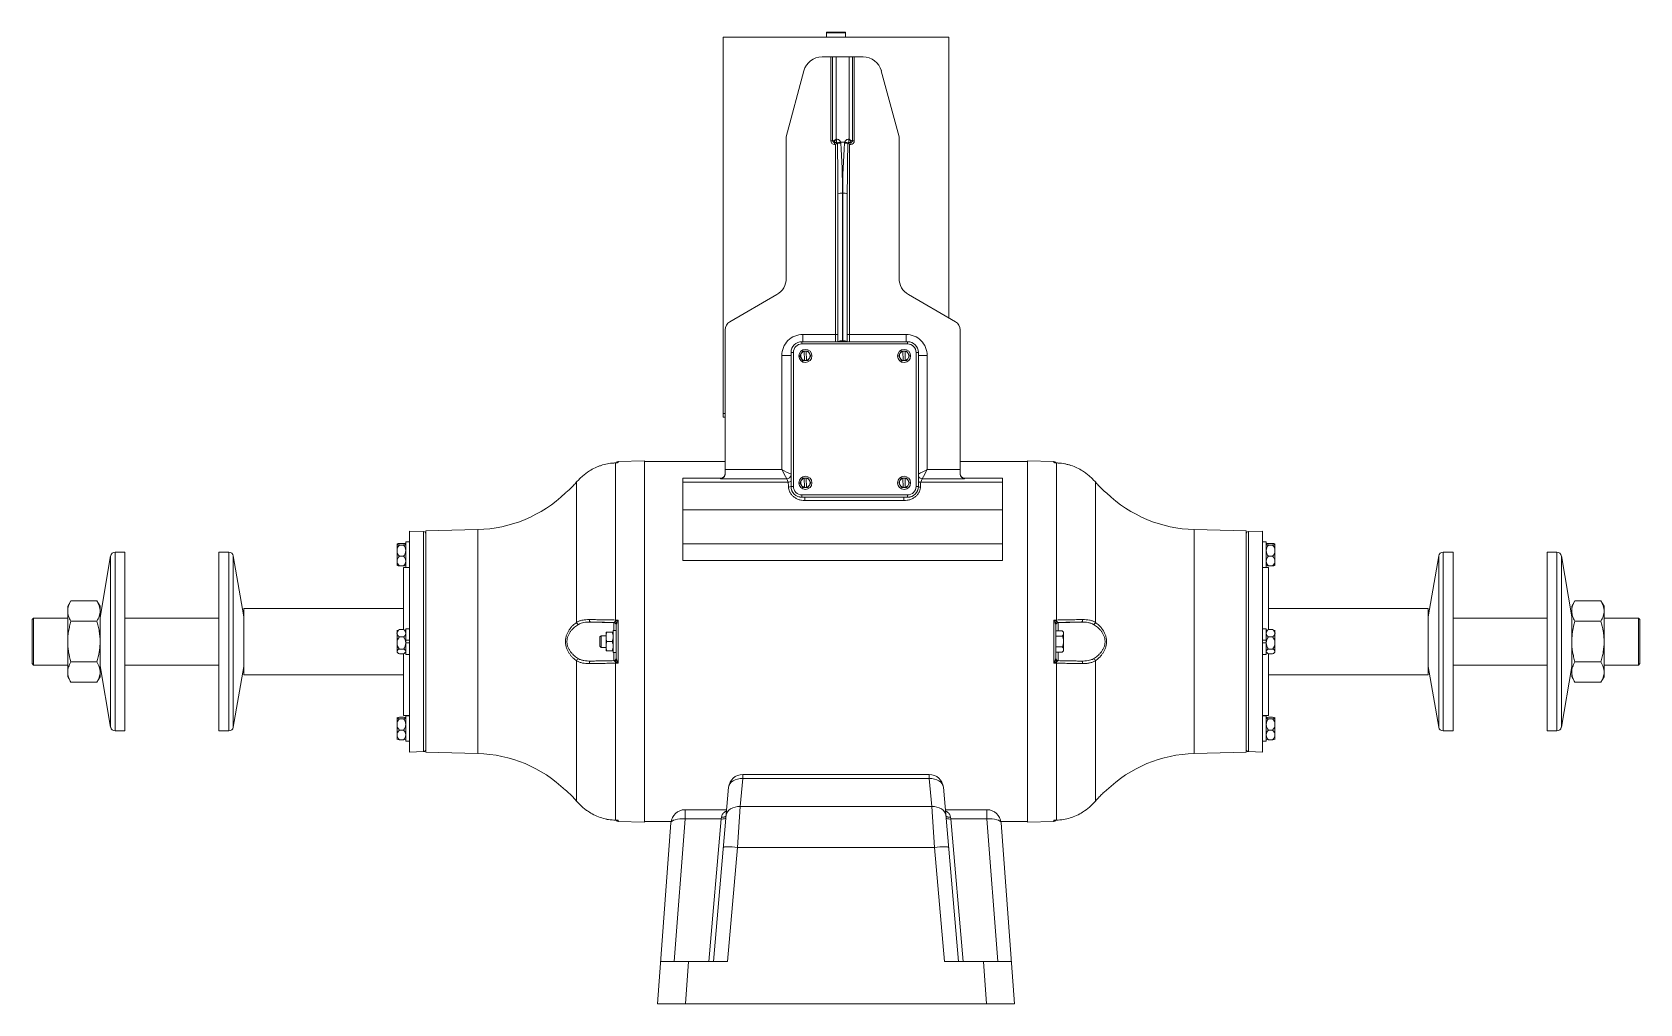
# Paper-space layout '_Back' of a CAD drawing. Header units: inches. Extents: x -21.4 to 21.4, y -9.6 to 16.2.
import ezdxf

# ---------------------------------------------------------------- set-up
doc = ezdxf.new("R2010")
doc.units = ezdxf.units.IN
doc.header["$MEASUREMENT"] = 0

psp = doc.layouts.new('_Back')

# ---------------------------------------------------------------- linework, layer by layer
at = {"color": 7, "linetype": 'Continuous', "lineweight": 15}
for p, q in [((-3, 5.965), (-3, 16.064)), ((-3, 16.064), (3, 16.064)), ((-0.25, 16.064), (-0.25, 16.2)), ((-0.25, 16.2), (0.25, 16.2)), ((-0.25, 16.178), (0.25, 16.178)), ((0.25, 16.064), (0.25, 16.2)), ((3, 16.064), (3, 8.605)), ((-0.37, 15.545), (-0.134, 15.545)), ((-0.134, 13.308), (-0.134, 15.545)), ((-0.089, 13.309), (-0.089, 15.546)), ((0.001, 15.547), (0.001, 13.354)), ((0.001, 15.547), (0.352, 15.547)), ((0.352, 13.354), (0.352, 15.547)), ((0.442, 15.546), (0.442, 13.309)), ((0.486, 15.545), (0.486, 13.308)), ((0.486, 15.545), (0.722, 15.545)), ((-1.324, 13.417), (-0.853, 15.175)), ((1.205, 15.175), (1.676, 13.417)), ((-1.324, 9.657), (-1.324, 13.417)), ((0.014, 13.263), (-0.044, 13.263)), ((-0.044, 13.218), (-0.044, 13.263)), ((-0.009, 13.218), (0.014, 13.263)), ((0.001, 13.354), (0.014, 13.354)), ((0.014, 13.354), (0.014, 13.263)), ((0.123, 13.279), (0.23, 13.279)), ((0.339, 13.263), (0.339, 13.354)), ((0.339, 13.354), (0.352, 13.354)), ((0.396, 13.263), (0.339, 13.263)), ((0.339, 13.263), (0.361, 13.218)), ((0.396, 13.218), (0.396, 13.263)), ((1.676, 13.417), (1.676, 9.657)), ((-0.009, 13.218), (-0.044, 13.218)), ((-0.009, 7.971), (-0.009, 13.218)), ((0.361, 13.218), (0.361, 7.971)), ((0.396, 13.218), (0.361, 13.218)), ((0.051, 7.979), (0.051, 11.903)), ((0.171, 11.916), (0.171, 7.992)), ((0.181, 7.992), (0.181, 11.916)), ((0.301, 11.903), (0.301, 7.979)), ((-2.823, 8.504), (-1.574, 9.224)), ((1.927, 9.224), (3.176, 8.504)), ((-2.949, 4.461), (-2.949, 8.287)), ((-0.881, 8.165), (-0.009, 8.165)), ((0.361, 8.165), (1.864, 8.165)), ((3.301, 8.287), (3.301, 4.461)), ((-0.889, 7.718), (-0.924, 7.656)), ((1.904, 7.971), (-0.908, 7.971)), ((1.904, 7.913), (-0.908, 7.913)), ((-0.844, 7.718), (-0.79, 7.719)), ((-0.838, 7.473), (-0.844, 7.717)), ((-0.79, 7.719), (-0.79, 7.721)), ((-0.784, 7.47), (-0.79, 7.719)), ((-0.784, 7.474), (-0.79, 7.718)), ((-0.707, 7.66), (-0.745, 7.721)), ((0.17, 7.972), (0.183, 7.972)), ((1.736, 7.718), (1.701, 7.656)), ((1.781, 7.718), (1.835, 7.719)), ((1.787, 7.473), (1.781, 7.717)), ((1.835, 7.719), (1.835, 7.721)), ((1.841, 7.47), (1.835, 7.719)), ((1.841, 7.474), (1.835, 7.718)), ((1.918, 7.66), (1.88, 7.721)), ((-1.441, 4.571), (-1.441, 7.605)), ((-1.194, 4.121), (-1.194, 7.685)), ((-1.134, 7.687), (-1.134, 4.125)), ((-0.988, 7.594), (-0.988, 7.593)), ((-0.988, 7.589), (-0.988, 7.593)), ((-0.924, 7.656), (-0.958, 7.592)), ((-0.958, 7.592), (-0.958, 7.591)), ((-0.921, 7.531), (-0.958, 7.592)), ((-0.883, 7.467), (-0.958, 7.591)), ((-0.883, 7.468), (-0.921, 7.531)), ((-0.739, 7.47), (-0.883, 7.467)), ((-0.883, 7.468), (-0.883, 7.467)), ((-0.838, 7.468), (-0.784, 7.47)), ((-0.838, 7.47), (-0.838, 7.468)), ((-0.784, 7.47), (-0.784, 7.471)), ((-0.739, 7.47), (-0.67, 7.597)), ((-0.704, 7.535), (-0.739, 7.472)), ((-0.739, 7.472), (-0.739, 7.47)), ((-0.67, 7.598), (-0.707, 7.66)), ((-0.67, 7.598), (-0.704, 7.535)), ((-0.67, 7.598), (-0.67, 7.597)), ((-0.64, 7.593), (-0.64, 7.594)), ((1.637, 7.594), (1.637, 7.593)), ((1.637, 7.589), (1.637, 7.593)), ((1.701, 7.656), (1.667, 7.592)), ((1.667, 7.592), (1.667, 7.591)), ((1.704, 7.531), (1.667, 7.592)), ((1.742, 7.467), (1.667, 7.591)), ((1.742, 7.468), (1.704, 7.531)), ((1.886, 7.47), (1.742, 7.467)), ((1.742, 7.468), (1.742, 7.467)), ((1.787, 7.468), (1.841, 7.47)), ((1.787, 7.47), (1.787, 7.468)), ((1.841, 7.47), (1.841, 7.471)), ((1.886, 7.47), (1.955, 7.597)), ((1.921, 7.535), (1.886, 7.472)), ((1.886, 7.472), (1.886, 7.47)), ((1.955, 7.598), (1.918, 7.66)), ((1.955, 7.598), (1.921, 7.535)), ((1.955, 7.598), (1.955, 7.597)), ((1.985, 7.593), (1.985, 7.594)), ((2.13, 4.125), (2.13, 7.687)), ((2.19, 7.685), (2.19, 4.121)), ((2.424, 7.605), (2.424, 4.571)), ((-2.949, 6.066), (-3, 6.066)), ((-2.949, 5.965), (-3, 5.965)), ((-5.863, 0.573), (-5.863, 4.75)), ((-5.094, 4.803), (-5.79, 4.785)), ((-5.094, -4.803), (-5.094, 4.803)), ((-4.906, 4.786), (-5.094, 4.786)), ((-2.949, 4.787), (-4.906, 4.787)), ((-4.906, 4.786), (-4.906, 4.787)), ((4.906, 4.787), (3.301, 4.787)), ((4.906, 4.787), (4.906, 4.786)), ((5.094, 4.786), (4.906, 4.786)), ((5.79, 4.785), (5.094, 4.803)), ((5.094, 4.803), (5.094, -4.803)), ((5.863, 4.75), (5.863, 0.573)), ((-4.074, 2.155), (-4.074, 4.342)), ((-4.074, 4.342), (-3.069, 4.342)), ((-3.069, 4.327), (-3.069, 4.342)), ((-1.311, 4.327), (-3.069, 4.327)), ((-2.949, 4.571), (-1.441, 4.571)), ((-1.274, 4.234), (-1.311, 4.327)), ((-0.924, 4.281), (-0.958, 4.218)), ((-0.889, 4.344), (-0.924, 4.281)), ((-0.844, 4.344), (-0.79, 4.345)), ((-0.838, 4.099), (-0.844, 4.343)), ((-0.79, 4.345), (-0.79, 4.347)), ((-0.784, 4.095), (-0.79, 4.345)), ((-0.784, 4.1), (-0.79, 4.344)), ((-0.707, 4.286), (-0.745, 4.347)), ((-0.67, 4.224), (-0.707, 4.286)), ((1.701, 4.281), (1.667, 4.218)), ((1.736, 4.344), (1.701, 4.281)), ((1.781, 4.344), (1.835, 4.345)), ((1.787, 4.099), (1.781, 4.343)), ((1.835, 4.345), (1.835, 4.347)), ((1.841, 4.095), (1.835, 4.345)), ((1.841, 4.1), (1.835, 4.344)), ((1.918, 4.286), (1.88, 4.347)), ((1.955, 4.224), (1.918, 4.286)), ((2.294, 4.327), (2.257, 4.234)), ((3.421, 4.327), (2.294, 4.327)), ((2.424, 4.571), (3.301, 4.571)), ((4.426, 4.342), (3.421, 4.342)), ((3.421, 4.342), (3.421, 4.327)), ((4.426, 4.342), (3.421, 4.342)), ((4.426, 2.155), (4.426, 4.342)), ((-6.896, 0.511), (-6.896, 4.243)), ((-4.074, 4.234), (-1.274, 4.234)), ((-0.988, 4.22), (-0.988, 4.219)), ((-0.988, 4.215), (-0.988, 4.219)), ((-0.958, 4.218), (-0.958, 4.217)), ((-0.921, 4.157), (-0.958, 4.218)), ((-0.883, 4.093), (-0.958, 4.217)), ((-0.883, 4.094), (-0.921, 4.157)), ((-0.908, 3.835), (-0.908, 3.9)), ((-0.908, 3.9), (1.904, 3.9)), ((-0.739, 4.096), (-0.883, 4.093)), ((-0.883, 4.094), (-0.883, 4.093)), ((-0.838, 4.096), (-0.838, 4.094)), ((-0.838, 4.094), (-0.784, 4.095)), ((-0.784, 4.095), (-0.784, 4.097)), ((-0.739, 4.096), (-0.67, 4.223)), ((-0.704, 4.161), (-0.739, 4.097)), ((-0.739, 4.097), (-0.739, 4.096)), ((-0.67, 4.224), (-0.704, 4.161)), ((-0.67, 4.224), (-0.67, 4.223)), ((-0.64, 4.219), (-0.64, 4.22)), ((1.637, 4.22), (1.637, 4.219)), ((1.637, 4.215), (1.637, 4.219)), ((1.667, 4.218), (1.667, 4.217)), ((1.704, 4.157), (1.667, 4.218)), ((1.742, 4.093), (1.667, 4.217)), ((1.742, 4.094), (1.704, 4.157)), ((1.886, 4.096), (1.742, 4.093)), ((1.742, 4.094), (1.742, 4.093)), ((1.787, 4.096), (1.787, 4.094)), ((1.787, 4.094), (1.841, 4.095)), ((1.841, 4.095), (1.841, 4.097)), ((1.886, 4.096), (1.955, 4.223)), ((1.921, 4.161), (1.886, 4.097)), ((1.886, 4.097), (1.886, 4.096)), ((1.904, 3.835), (1.904, 3.9)), ((1.955, 4.224), (1.921, 4.161)), ((1.955, 4.224), (1.955, 4.223)), ((1.985, 4.219), (1.985, 4.22)), ((2.257, 4.234), (4.426, 4.234)), ((6.896, 4.243), (6.896, 0.511)), ((-4.074, 3.502), (4.426, 3.502)), ((1.904, 3.838), (-0.908, 3.838)), ((-0.908, 3.835), (1.904, 3.835)), ((1.808, 3.748), (-0.825, 3.748)), ((-11.673, 2.591), (-11.673, 2.029)), ((-11.608, 2.61), (-11.504, 2.61)), ((-11.608, 2.567), (-11.504, 2.567)), ((-11.439, 2.648), (-11.345, 2.648)), ((-11.439, 1.97), (-11.439, 2.648)), ((-10.965, 2.926), (-11.345, 2.936)), ((-11.345, -2.936), (-11.345, 2.936)), ((-9.525, 2.976), (-10.907, 2.94)), ((-10.907, -2.94), (-10.907, 2.94)), ((-4.074, 2.597), (4.426, 2.597)), ((10.907, 2.94), (9.525, 2.976)), ((10.907, 2.94), (10.907, -2.94)), ((11.345, 2.936), (10.965, 2.926)), ((11.345, 2.936), (11.345, -2.936)), ((11.439, 2.648), (11.345, 2.648)), ((11.439, 2.648), (11.439, 1.97)), ((11.608, 2.61), (11.504, 2.61)), ((11.608, 2.567), (11.504, 2.567)), ((11.673, 2.591), (11.673, 2.029)), ((-19.288, 2.275), (-19.569, 0.642)), ((-18.908, 2.375), (-19.169, 2.375)), ((-18.908, -2.375), (-18.908, 2.375)), ((-16.146, 2.375), (-16.408, 2.375)), ((-16.408, 2.375), (-16.408, -2.375)), ((-15.75, 0.662), (-16.028, 2.275)), ((-11.608, 2.267), (-11.504, 2.267)), ((4.426, 2.155), (-4.074, 2.155)), ((11.608, 2.267), (11.504, 2.267)), ((16.028, 2.275), (15.75, 0.662)), ((16.408, 2.375), (16.146, 2.375)), ((16.408, -2.375), (16.408, 2.375)), ((19.169, 2.375), (18.908, 2.375)), ((18.908, 2.375), (18.908, -2.375)), ((19.565, 0.662), (19.288, 2.275)), ((-11.608, 2.01), (-11.504, 2.01)), ((-11.345, 1.968), (-11.501, 1.968)), ((-11.501, 1.968), (-11.501, 0.32)), ((-11.439, 1.97), (-11.345, 1.97)), ((11.345, 1.97), (11.439, 1.97)), ((11.501, 1.968), (11.345, 1.968)), ((11.501, 0.32), (11.501, 1.968)), ((11.608, 2.01), (11.504, 2.01)), ((-20.344, 1.083), (-20.428, 0.937)), ((-20.428, -0.938), (-20.428, 0.937)), ((-19.652, 1.083), (-20.344, 1.083)), ((-19.569, 0.937), (-19.652, 1.083)), ((-19.569, 0.937), (-19.569, -0.938)), ((-11.501, 0.879), (-15.75, 0.879)), ((-15.75, 0.879), (-15.75, -0.88)), ((15.75, 0.879), (11.501, 0.879)), ((15.75, 0.879), (15.75, -0.88)), ((19.649, 1.083), (19.565, 0.937)), ((19.565, -0.938), (19.565, 0.937)), ((20.341, 1.083), (19.649, 1.083)), ((20.425, 0.937), (20.341, 1.083)), ((20.425, -0.938), (20.425, 0.937)), ((-21.335, 0.625), (-21.375, 0.585)), ((-21.375, -0.585), (-21.375, 0.585)), ((-20.428, 0.625), (-21.335, 0.625)), ((-21.335, 0.625), (-21.335, -0.625)), ((-19.652, 0.541), (-20.344, 0.541)), ((-16.408, 0.625), (-18.908, 0.625)), ((-6.529, 0.518), (-5.906, 0.501)), ((-5.906, 0.291), (-5.906, 0.507)), ((-5.863, 0.573), (-5.79, 0.571)), ((-5.848, -0.448), (-5.848, 0.448)), ((-5.79, 0.571), (-5.79, -0.571)), ((5.79, 0.571), (5.863, 0.573)), ((5.79, -0.571), (5.79, 0.571)), ((5.848, 0.448), (5.848, -0.448)), ((6.529, 0.518), (5.906, 0.501)), ((5.906, 0.507), (5.906, 0.285)), ((18.908, 0.625), (16.408, 0.625)), ((20.341, 0.541), (19.649, 0.541)), ((21.335, 0.625), (20.425, 0.625)), ((21.375, 0.585), (21.335, 0.625)), ((21.335, -0.625), (21.335, 0.625)), ((21.375, 0.585), (21.375, -0.585)), ((-11.673, -0.281), (-11.673, 0.281)), ((-11.608, 0.322), (-11.504, 0.322)), ((-11.608, 0.124), (-11.504, 0.124)), ((-11.345, 0.34), (-11.439, 0.34)), ((-11.439, -0.34), (-11.439, 0.34)), ((-11.439, 0.037), (-11.345, 0.037)), ((-6.247, 0.156), (-6.277, 0.126)), ((-6.277, 0.126), (-6.277, -0.126)), ((-6.114, 0.156), (-6.247, 0.156)), ((-6.247, 0.156), (-6.247, -0.156)), ((-6.114, 0.25), (-6.114, -0.25)), ((-5.948, 0.25), (-6.092, 0.25)), ((-5.848, 0.291), (-5.926, 0.291)), ((-5.926, -0.29), (-5.926, 0.291)), ((6.015, 0.285), (5.848, 0.285)), ((6.015, 0.143), (5.848, 0.143)), ((6.053, 0.247), (6.015, 0.285)), ((6.053, -0.247), (6.053, 0.247)), ((11.439, 0.34), (11.345, 0.34)), ((11.439, 0.037), (11.345, 0.037)), ((11.439, 0.34), (11.439, -0.34)), ((11.608, 0.322), (11.504, 0.322)), ((11.608, 0.124), (11.504, 0.124)), ((11.673, 0.281), (11.673, -0.281)), ((-11.608, -0.198), (-11.504, -0.198)), ((-11.608, -0.322), (-11.504, -0.322)), ((-11.501, -0.32), (-11.501, -1.968)), ((-11.439, -0.037), (-11.345, -0.037)), ((-11.439, -0.34), (-11.345, -0.34)), ((-6.277, -0.126), (-6.247, -0.156)), ((-6.247, -0.156), (-6.114, -0.156)), ((-5.948, 0), (-6.092, 0)), ((-5.948, -0.25), (-6.092, -0.25)), ((-5.926, -0.29), (-5.848, -0.29)), ((-5.906, -0.507), (-5.906, -0.29)), ((6.015, -0.143), (5.848, -0.143)), ((6.015, -0.285), (5.848, -0.285)), ((5.906, -0.285), (5.906, -0.507)), ((6.015, -0.285), (6.053, -0.247)), ((11.439, -0.037), (11.345, -0.037)), ((11.345, -0.34), (11.439, -0.34)), ((11.501, -1.968), (11.501, -0.32)), ((11.608, -0.198), (11.504, -0.198)), ((11.608, -0.322), (11.504, -0.322)), ((-21.375, -0.585), (-21.335, -0.625)), ((-21.335, -0.625), (-20.428, -0.625)), ((-19.652, -0.541), (-20.344, -0.541)), ((-19.569, -0.642), (-19.288, -2.275)), ((-18.908, -0.625), (-16.408, -0.625)), ((-16.028, -2.275), (-15.75, -0.662)), ((-6.896, -4.243), (-6.896, -0.511)), ((-6.529, -0.518), (-5.906, -0.501)), ((-5.79, -0.571), (-5.863, -0.573)), ((-5.863, -4.749), (-5.863, -0.573)), ((5.863, -0.573), (5.79, -0.571)), ((5.863, -0.573), (5.863, -4.749)), ((6.529, -0.518), (5.906, -0.501)), ((6.896, -0.511), (6.896, -4.243)), ((15.75, -0.662), (16.028, -2.275)), ((16.408, -0.625), (18.908, -0.625)), ((19.288, -2.275), (19.565, -0.662)), ((20.341, -0.541), (19.649, -0.541)), ((20.425, -0.625), (21.335, -0.625)), ((21.335, -0.625), (21.375, -0.585)), ((-20.428, -0.938), (-20.344, -1.083)), ((-19.652, -1.083), (-20.344, -1.083)), ((-19.652, -1.083), (-19.569, -0.938)), ((-15.75, -0.88), (-11.501, -0.88)), ((11.501, -0.88), (15.75, -0.88)), ((19.565, -0.938), (19.649, -1.083)), ((20.341, -1.083), (19.649, -1.083)), ((20.341, -1.083), (20.425, -0.938)), ((-11.673, -2.591), (-11.673, -2.029)), ((-11.608, -2.01), (-11.504, -2.01)), ((-11.608, -2.053), (-11.504, -2.053)), ((-11.501, -1.968), (-11.345, -1.968)), ((-11.345, -1.97), (-11.439, -1.97)), ((-11.439, -2.648), (-11.439, -1.97)), ((11.345, -1.968), (11.501, -1.968)), ((11.439, -1.97), (11.345, -1.97)), ((11.439, -1.97), (11.439, -2.648)), ((11.608, -2.01), (11.504, -2.01)), ((11.608, -2.053), (11.504, -2.053)), ((11.673, -2.029), (11.673, -2.591)), ((-19.169, -2.375), (-18.908, -2.375)), ((-16.408, -2.375), (-16.146, -2.375)), ((-11.608, -2.353), (-11.504, -2.353)), ((11.608, -2.353), (11.504, -2.353)), ((16.146, -2.375), (16.408, -2.375)), ((18.908, -2.375), (19.169, -2.375)), ((-11.608, -2.61), (-11.504, -2.61)), ((-11.439, -2.648), (-11.345, -2.648)), ((-11.345, -2.936), (-10.965, -2.926)), ((-10.907, -2.94), (-9.525, -2.976)), ((9.525, -2.976), (10.907, -2.94)), ((10.965, -2.926), (11.345, -2.936)), ((11.439, -2.648), (11.345, -2.648)), ((11.608, -2.61), (11.504, -2.61)), ((-2.481, -3.642), (-2.546, -4.385)), ((2.481, -3.532), (-2.481, -3.532)), ((2.481, -3.642), (-2.481, -3.642)), ((2.546, -4.385), (2.481, -3.642)), ((-3.26, -8.505), (-2.855, -3.874)), ((2.855, -3.874), (3.26, -8.505)), ((-2.907, -4.469), (-4.015, -4.469)), ((-3.05, -4.716), (-3.045, -4.671)), ((-2.546, -4.385), (-2.621, -5.47)), ((-2.546, -4.385), (2.546, -4.385)), ((2.621, -5.47), (2.546, -4.385)), ((4.015, -4.469), (2.907, -4.469)), ((3.045, -4.671), (3.05, -4.716)), ((-6.096, -4.721), (-6.092, -4.729)), ((-6.054, -4.729), (-6.092, -4.729)), ((-5.863, -4.749), (-5.79, -4.751)), ((-5.79, -4.785), (-5.094, -4.803)), ((-5.094, -4.787), (-4.385, -4.787)), ((-4.75, -9.63), (-4.389, -4.816)), ((-4.015, -4.716), (-4.299, -8.505)), ((-3.05, -4.716), (-4.015, -4.716)), ((-3.382, -8.505), (-3.05, -4.716)), ((3.05, -4.716), (3.382, -8.505)), ((4.015, -4.716), (3.05, -4.716)), ((4.299, -8.505), (4.015, -4.716)), ((4.385, -4.787), (5.094, -4.787)), ((4.389, -4.816), (4.75, -9.63)), ((5.094, -4.803), (5.79, -4.785)), ((5.79, -4.751), (5.863, -4.749)), ((-2.621, -5.47), (-2.886, -8.505)), ((-2.621, -5.47), (2.621, -5.47)), ((2.886, -8.505), (2.621, -5.47)), ((-4.666, -8.505), (-2.886, -8.505)), ((-3.918, -8.505), (-4.003, -9.63)), ((4.666, -8.505), (2.886, -8.505)), ((4.003, -9.63), (3.918, -8.505)), ((-4.75, -9.63), (4.75, -9.63))]:
    psp.add_line(p, q, dxfattribs=at)
at = {"color": 8, "linetype": 'Continuous', "lineweight": 15}
for p, q in [((-0.881, 7.971), (-0.881, 8.165)), ((1.864, 7.971), (1.864, 8.165)), ((-0.908, 7.913), (-0.908, 7.971)), ((0.051, 7.971), (0.051, 7.98)), ((0.302, 7.971), (0.301, 7.98)), ((1.904, 7.913), (1.904, 7.971)), ((-5.79, 4.785), (-5.79, 4.764)), ((5.79, 4.764), (5.79, 4.785)), ((-0.825, 3.835), (-0.825, 3.748)), ((1.808, 3.835), (1.808, 3.748)), ((-10.965, -2.926), (-10.965, 2.926)), ((-9.525, -2.976), (-9.525, 2.976)), ((9.525, 2.976), (9.525, -2.976)), ((10.965, 2.926), (10.965, -2.926)), ((-19.288, -2.275), (-19.288, 2.275)), ((-19.169, -2.375), (-19.169, 2.375)), ((-16.146, 2.375), (-16.146, -2.375)), ((-16.028, 2.275), (-16.028, -2.275)), ((16.028, -2.275), (16.028, 2.275)), ((16.146, -2.375), (16.146, 2.375)), ((19.169, 2.375), (19.169, -2.375)), ((19.288, 2.275), (19.288, -2.275)), ((-2.481, -3.532), (-2.481, -3.642)), ((2.481, -3.532), (2.481, -3.642)), ((-4.015, -4.469), (-4.015, -4.716)), ((4.015, -4.716), (4.015, -4.469)), ((-5.79, -4.751), (-5.79, -4.785)), ((5.79, -4.785), (5.79, -4.751))]:
    psp.add_line(p, q, dxfattribs=at)
at = {"color": 7, "linetype": 'Continuous', "lineweight": 15, "flags": 128}
for points in [[(-0.844, 7.717), (-0.844, 7.717), (-0.844, 7.718), (-0.844, 7.718), (-0.844, 7.718), (-0.844, 7.719), (-0.844, 7.719), (-0.844, 7.719), (-0.844, 7.72)], [(-0.79, 7.721), (-0.79, 7.721), (-0.79, 7.72), (-0.79, 7.72), (-0.79, 7.72), (-0.79, 7.719), (-0.79, 7.719), (-0.79, 7.719), (-0.79, 7.718)], [(1.781, 7.717), (1.781, 7.717), (1.781, 7.718), (1.781, 7.718), (1.781, 7.718), (1.781, 7.719), (1.781, 7.719), (1.781, 7.719), (1.781, 7.72)], [(1.835, 7.721), (1.835, 7.721), (1.835, 7.72), (1.835, 7.72), (1.835, 7.72), (1.835, 7.719), (1.835, 7.719), (1.835, 7.719), (1.835, 7.718)], [(-0.838, 7.47), (-0.838, 7.47), (-0.838, 7.471), (-0.838, 7.471), (-0.838, 7.471), (-0.838, 7.472), (-0.838, 7.472), (-0.838, 7.473), (-0.838, 7.473)], [(-0.784, 7.474), (-0.784, 7.474), (-0.784, 7.473), (-0.784, 7.473), (-0.784, 7.473), (-0.784, 7.472), (-0.784, 7.472), (-0.784, 7.472), (-0.784, 7.471)], [(1.787, 7.47), (1.787, 7.47), (1.787, 7.471), (1.787, 7.471), (1.787, 7.471), (1.787, 7.472), (1.787, 7.472), (1.787, 7.473), (1.787, 7.473)], [(1.841, 7.474), (1.841, 7.474), (1.841, 7.473), (1.841, 7.473), (1.841, 7.473), (1.841, 7.472), (1.841, 7.472), (1.841, 7.472), (1.841, 7.471)], [(-0.844, 4.343), (-0.844, 4.343), (-0.844, 4.344), (-0.844, 4.344), (-0.844, 4.344), (-0.844, 4.345), (-0.844, 4.345), (-0.844, 4.345), (-0.844, 4.346)], [(-0.79, 4.347), (-0.79, 4.346), (-0.79, 4.346), (-0.79, 4.346), (-0.79, 4.345), (-0.79, 4.345), (-0.79, 4.345), (-0.79, 4.344), (-0.79, 4.344)], [(1.781, 4.343), (1.781, 4.343), (1.781, 4.344), (1.781, 4.344), (1.781, 4.344), (1.781, 4.345), (1.781, 4.345), (1.781, 4.345), (1.781, 4.346)], [(1.835, 4.347), (1.835, 4.346), (1.835, 4.346), (1.835, 4.346), (1.835, 4.345), (1.835, 4.345), (1.835, 4.345), (1.835, 4.344), (1.835, 4.344)], [(-0.838, 4.096), (-0.838, 4.096), (-0.838, 4.097), (-0.838, 4.097), (-0.838, 4.097), (-0.838, 4.098), (-0.838, 4.098), (-0.838, 4.098), (-0.838, 4.099)], [(-0.784, 4.1), (-0.784, 4.1), (-0.784, 4.099), (-0.784, 4.099), (-0.784, 4.098), (-0.784, 4.098), (-0.784, 4.098), (-0.784, 4.097), (-0.784, 4.097)], [(1.787, 4.096), (1.787, 4.096), (1.787, 4.097), (1.787, 4.097), (1.787, 4.097), (1.787, 4.098), (1.787, 4.098), (1.787, 4.098), (1.787, 4.099)], [(1.841, 4.1), (1.841, 4.1), (1.841, 4.099), (1.841, 4.099), (1.841, 4.098), (1.841, 4.098), (1.841, 4.098), (1.841, 4.097), (1.841, 4.097)], [(-6.559, 0.584), (-6.559, 0.572), (-6.558, 0.56), (-6.555, 0.548), (-6.552, 0.538), (-6.547, 0.53), (-6.541, 0.524), (-6.535, 0.519), (-6.529, 0.518)], [(6.529, 0.518), (6.535, 0.519), (6.541, 0.524), (6.547, 0.53), (6.552, 0.538), (6.555, 0.548), (6.558, 0.56), (6.559, 0.572), (6.559, 0.584)], [(-6.529, -0.518), (-6.535, -0.519), (-6.541, -0.524), (-6.547, -0.53), (-6.552, -0.538), (-6.555, -0.548), (-6.558, -0.56), (-6.559, -0.572), (-6.559, -0.584)], [(6.559, -0.584), (6.559, -0.572), (6.558, -0.56), (6.555, -0.548), (6.552, -0.538), (6.547, -0.53), (6.541, -0.524), (6.535, -0.519), (6.529, -0.518)], [(-2.855, -3.874), (-2.844, -3.825), (-2.82, -3.779), (-2.784, -3.738), (-2.738, -3.702), (-2.682, -3.674), (-2.619, -3.654), (-2.551, -3.643), (-2.481, -3.642)], [(2.855, -3.874), (2.844, -3.825), (2.82, -3.779), (2.784, -3.738), (2.738, -3.702), (2.682, -3.674), (2.619, -3.654), (2.551, -3.643), (2.481, -3.642)], [(-3.05, -4.716), (-3.026, -4.717), (-3.003, -4.716), (-2.982, -4.714), (-2.963, -4.71), (-2.948, -4.705), (-2.936, -4.699), (-2.929, -4.692), (-2.926, -4.684)], [(-3.045, -4.671), (-3.021, -4.671), (-2.998, -4.67), (-2.977, -4.666), (-2.959, -4.661), (-2.943, -4.653), (-2.931, -4.644), (-2.924, -4.635), (-2.92, -4.624)], [(-2.92, -4.618), (-2.909, -4.569), (-2.885, -4.523), (-2.849, -4.482), (-2.803, -4.446), (-2.747, -4.418), (-2.684, -4.398), (-2.617, -4.387), (-2.546, -4.385)], [(2.92, -4.618), (2.909, -4.569), (2.885, -4.523), (2.849, -4.482), (2.803, -4.446), (2.747, -4.418), (2.684, -4.398), (2.617, -4.387), (2.546, -4.385)], [(2.92, -4.624), (2.924, -4.635), (2.931, -4.644), (2.943, -4.653), (2.959, -4.661), (2.977, -4.666), (2.998, -4.67), (3.021, -4.671), (3.045, -4.671)], [(2.926, -4.684), (2.929, -4.692), (2.936, -4.699), (2.948, -4.705), (2.963, -4.71), (2.982, -4.714), (3.003, -4.716), (3.026, -4.717), (3.05, -4.716)], [(-4.389, -4.816), (-4.38, -4.792), (-4.357, -4.77), (-4.322, -4.75), (-4.276, -4.735), (-4.219, -4.723), (-4.156, -4.716), (-4.086, -4.713), (-4.015, -4.716)], [(4.015, -4.716), (4.086, -4.713), (4.156, -4.716), (4.219, -4.723), (4.276, -4.735), (4.322, -4.75), (4.357, -4.77), (4.38, -4.792), (4.389, -4.816)], [(-2.994, -5.47), (-2.987, -5.465), (-2.965, -5.46), (-2.931, -5.458), (-2.884, -5.457), (-2.828, -5.458), (-2.763, -5.46), (-2.693, -5.465), (-2.621, -5.47)], [(2.994, -5.47), (2.987, -5.465), (2.965, -5.46), (2.931, -5.458), (2.884, -5.457), (2.828, -5.458), (2.763, -5.46), (2.693, -5.465), (2.621, -5.47)]]:
    psp.add_lwpolyline(points, dxfattribs=at)
at = {"color": 7, "linetype": 'Continuous', "lineweight": 15}
for centre in [(-0.814, 7.594), (1.811, 7.594), (-0.814, 4.22), (1.811, 4.22)]:
    psp.add_circle(centre, 0.174, dxfattribs=at)
for centre, radius, start, end in [((-0.37, 15.045), 0.5, 89.9955, 164.9913), ((-0.13, 17.517), 1.971, 269.9089, 271.2089), ((-0.006, 11.604), 3.942, 89.9089, 91.2089), ((0.359, 11.604), 3.942, 88.7911, 90.0911), ((0.483, 17.517), 1.971, 268.7911, 270.0911), ((0.723, 15.045), 0.5, 15.0087, 90.0045), ((-0.13, 15.279), 1.971, 269.9089, 271.2089), ((-0.044, 13.308), 0.09, 180.0068, 270.0068), ((0.18, 12.466), 0.789, 93.7743, 100.4445), ((-18.409, 11.982), 18.581, 359.7964, 3.9214), ((18.762, 11.982), 18.581, 176.0786, 180.2036), ((0.173, 12.466), 0.789, 79.5555, 86.2257), ((0.396, 13.308), 0.09, 269.9932, 359.9932), ((0.483, 15.279), 1.971, 268.7911, 270.0911), ((-1.23, 15.671), 2.74, 296.483, 297.5519), ((-55.732, 11.969), 55.784, 359.9316, 1.3065), ((56.085, 11.969), 55.784, 178.6935, 180.0684), ((1.583, 15.671), 2.74, 242.4481, 243.517), ((0.142, 11.631), 0.287, 84.0693, 108.3568), ((0.211, 11.631), 0.287, 71.6432, 95.9307), ((-1.823, 9.657), 0.5, 299.9492, 359.9974), ((2.176, 9.657), 0.5, 180.0026, 240.0508), ((-2.699, 8.287), 0.25, 119.9492, 179.9974), ((-0.881, 7.605), 0.56, 89.9871, 179.9993), ((0.006, 8.853), 0.689, 268.7528, 273.7465), ((0.346, 8.853), 0.689, 266.2535, 271.2472), ((1.864, 7.605), 0.56, 0.0007, 90.0129), ((3.052, 8.287), 0.25, 0.0026, 60.0508), ((-0.908, 7.685), 0.286, 89.9932, 179.9932), ((-0.908, 7.687), 0.226, 89.9932, 179.9932), ((-0.814, 7.596), 0.125, 103.7189, 151.2419), ((-0.752, 4.274), 3.447, 91.5273, 92.2783), ((-0.731, 4.28), 3.442, 90.2202, 90.972), ((-0.814, 7.596), 0.125, 31.2582, 78.7803), ((0.142, 7.707), 0.287, 84.0693, 108.3568), ((-0.009, 7.979), 0.0602, 353.5096, 0), ((0.109, 7.694), 0.284, 77.6473, 101.8525), ((-0.009, 7.992), 0.18, 353.5032, 0), ((0.211, 7.707), 0.287, 71.6432, 95.9307), ((0.362, 7.992), 0.18, 180, 186.4968), ((0.243, 7.694), 0.284, 78.1475, 102.3527), ((0.362, 7.979), 0.0602, 180, 186.4904), ((1.811, 7.596), 0.125, 103.7189, 151.2419), ((1.873, 4.274), 3.447, 91.5273, 92.2783), ((1.894, 4.28), 3.442, 90.2202, 90.972), ((1.811, 7.596), 0.125, 31.2582, 78.7803), ((1.904, 7.685), 0.286, 0.0068, 90.0068), ((1.904, 7.687), 0.226, 0.0068, 90.0068), ((-1.149, 6.998), 0.689, 88.7528, 93.7465), ((-0.814, 7.593), 0.174, 181.2602, 359.9894), ((-0.814, 7.596), 0.125, 151.2436, 211.2569), ((-0.814, 7.596), 0.125, 211.2582, 258.7803), ((-0.746, 4.024), 3.447, 91.5273, 92.2783), ((-0.814, 7.596), 0.125, 283.7189, 331.2419), ((-0.726, 4.03), 3.442, 90.2202, 90.972), ((-0.814, 7.596), 0.125, 331.2436, 31.2569), ((1.811, 7.593), 0.174, 181.2602, 359.9894), ((1.811, 7.596), 0.125, 151.2436, 211.2569), ((1.811, 7.596), 0.125, 211.2582, 258.7803), ((1.879, 4.024), 3.447, 91.5273, 92.2783), ((1.811, 7.596), 0.125, 283.7189, 331.2419), ((1.899, 4.03), 3.442, 90.2202, 90.972), ((1.811, 7.596), 0.125, 331.2436, 31.2569), ((2.145, 6.998), 0.689, 86.2535, 91.2472), ((-5.788, 4.725), 0.06, 91.5, 152.1095), ((5.788, 4.725), 0.06, 27.6732, 88.5), ((-3.069, 4.462), 0.12, 270.0205, 0.0205), ((6.591, 8.677), 9.02, 207.0791, 208.8338), ((-1.312, 4.326), 0.0013, 25.5027, 56.2099), ((-0.814, 4.221), 0.125, 151.2436, 211.2569), ((-0.814, 4.221), 0.125, 103.7189, 151.2419), ((-0.752, 0.9), 3.447, 91.5273, 92.2783), ((-0.731, 0.906), 3.442, 90.2202, 90.972), ((-0.814, 4.221), 0.125, 31.2582, 78.7803), ((-0.814, 4.221), 0.125, 331.2436, 31.2569), ((1.811, 4.221), 0.125, 151.2436, 211.2569), ((1.811, 4.221), 0.125, 103.7189, 151.2419), ((1.873, 0.9), 3.447, 91.5273, 92.2783), ((1.894, 0.906), 3.442, 90.2202, 90.972), ((1.811, 4.221), 0.125, 31.2582, 78.7803), ((1.811, 4.221), 0.125, 331.2436, 31.2569), ((-5.608, 8.677), 9.02, 331.1662, 332.9209), ((2.295, 4.326), 0.0013, 123.7901, 154.4973), ((3.421, 4.462), 0.12, 180.0615, 270.0613), ((-9.617, 6.475), 3.5, 271.5, 313.822), ((-2.005, 4.105), 0.743, 359.9624, 10.0035), ((-1.149, 3.437), 0.689, 88.7528, 93.7465), ((-0.908, 4.124), 0.286, 180.0068, 270.0068), ((-0.908, 4.121), 0.286, 180.0068, 270.0068), ((-0.908, 4.126), 0.226, 180.0068, 270.0068), ((-0.814, 4.219), 0.174, 181.2602, 359.9894), ((-0.814, 4.221), 0.125, 211.2582, 258.7803), ((-0.746, 0.65), 3.447, 91.5273, 92.2783), ((-0.814, 4.221), 0.125, 283.7189, 331.2419), ((-0.726, 0.656), 3.442, 90.2202, 90.972), ((1.811, 4.219), 0.174, 181.2602, 359.9894), ((1.811, 4.221), 0.125, 211.2582, 258.7803), ((1.879, 0.65), 3.447, 91.5273, 92.2783), ((1.811, 4.221), 0.125, 283.7189, 331.2419), ((1.899, 0.656), 3.442, 90.2202, 90.972), ((1.904, 4.126), 0.226, 269.9932, 359.9932), ((1.904, 4.124), 0.286, 269.9932, 359.9932), ((1.904, 4.121), 0.286, 269.9932, 359.9932), ((2.145, 3.437), 0.689, 86.2535, 91.2472), ((2.988, 4.105), 0.743, 169.9965, 180.0376), ((9.617, 6.475), 3.5, 226.1779, 268.5), ((-11.614, 2.518), 0.0918, 86.146, 130.057), ((-11.439, 2.31), 0.366, 129.2258, 129.8306), ((-11.614, 2.659), 0.0918, 229.943, 273.854), ((-11.465, 2.416), 0.208, 133.3885, 179.5925), ((-11.498, 2.518), 0.0918, 49.943, 93.854), ((-11.498, 2.659), 0.0918, 266.146, 310.057), ((-11.647, 2.416), 0.208, 0.4075, 46.6115), ((-11.673, 2.31), 0.366, 50.1694, 50.7742), ((-10.967, 2.866), 0.06, 0, 88.5), ((10.967, 2.866), 0.06, 91.5, 180), ((11.498, 2.518), 0.0918, 86.146, 130.057), ((11.673, 2.31), 0.366, 129.2258, 129.8306), ((11.498, 2.659), 0.0918, 229.943, 273.854), ((11.647, 2.416), 0.208, 133.3885, 179.5925), ((11.614, 2.518), 0.0918, 49.943, 93.854), ((11.614, 2.659), 0.0918, 266.146, 310.057), ((11.465, 2.416), 0.208, 0.4075, 46.6115), ((11.439, 2.31), 0.366, 50.1694, 50.7742), ((-19.169, 2.255), 0.12, 90, 170.2382), ((-16.146, 2.255), 0.12, 9.7618, 90), ((-11.465, 2.419), 0.208, 180.4075, 226.6115), ((-11.505, 2.134), 0.168, 127.7187, 178.5003), ((-11.505, 2.143), 0.168, 181.4997, 232.2813), ((-11.647, 2.419), 0.208, 313.3885, 359.5925), ((-11.607, 2.134), 0.168, 1.4997, 52.2813), ((-11.607, 2.143), 0.168, 307.7187, 358.5003), ((11.647, 2.419), 0.208, 180.4075, 226.6115), ((11.607, 2.134), 0.168, 127.7187, 178.5003), ((11.607, 2.143), 0.168, 181.4997, 232.2813), ((11.465, 2.419), 0.208, 313.3885, 359.5925), ((11.505, 2.134), 0.168, 1.4997, 52.2813), ((11.505, 2.143), 0.168, 307.7187, 358.5003), ((16.146, 2.255), 0.12, 90, 170.2382), ((19.169, 2.255), 0.12, 9.7618, 90), ((-11.439, 2.31), 0.366, 230.1694, 230.7742), ((-11.605, 2.148), 0.138, 241.7244, 268.7115), ((-11.507, 2.148), 0.138, 271.2885, 298.2756), ((-11.673, 2.31), 0.366, 309.2258, 309.8306), ((11.673, 2.31), 0.366, 230.1694, 230.7742), ((11.507, 2.148), 0.138, 241.7244, 268.7115), ((11.605, 2.148), 0.138, 271.2885, 298.2756), ((11.439, 2.31), 0.366, 309.2258, 309.8306), ((-6.818, 0.527), 0.0795, 191.6283, 245.6606), ((-5.908, 0.448), 0.0597, 0.2657, 88.4015), ((-5.908, 0.447), 0.06, 0.0095, 88.5102), ((-5.908, 0.441), 0.06, 0.0095, 88.5102), ((-4.042, 0.519), 1.821, 178.3085, 179.5518), ((-5.933, 0.428), 0.125, 32.6939, 56.7091), ((5.933, 0.428), 0.125, 123.2909, 147.3061), ((5.908, 0.448), 0.0597, 91.5985, 179.7343), ((5.908, 0.447), 0.06, 91.4898, 179.9905), ((5.908, 0.441), 0.06, 91.4898, 179.9905), ((4.042, 0.519), 1.821, 0.4482, 1.6915), ((6.818, 0.527), 0.0795, 294.3394, 348.3717), ((-11.551, 0.213), 0.123, 117.7085, 175.4692), ((-11.439, 0), 0.366, 123.8084, 129.8306), ((-11.551, 0.232), 0.123, 184.5308, 242.2915), ((-11.442, -0.037), 0.231, 135.8891, 179.9595), ((-11.543, 0.152), 0.182, 110.9875, 123.1812), ((-11.561, 0.213), 0.123, 4.5308, 62.2915), ((-11.569, 0.152), 0.182, 56.8188, 69.0125), ((-11.561, 0.232), 0.123, 297.7085, 355.4692), ((-11.67, -0.037), 0.231, 0.0405, 44.1109), ((-11.673, 0), 0.366, 50.1694, 56.1916), ((11.561, 0.213), 0.123, 117.7085, 175.4692), ((11.673, 0), 0.366, 123.8084, 129.8306), ((11.561, 0.232), 0.123, 184.5308, 242.2915), ((11.67, -0.037), 0.231, 135.8891, 179.9595), ((11.569, 0.152), 0.182, 110.9875, 123.1812), ((11.551, 0.213), 0.123, 4.5308, 62.2915), ((11.543, 0.152), 0.182, 56.8188, 69.0125), ((11.551, 0.232), 0.123, 297.7085, 355.4692), ((11.442, -0.037), 0.231, 0.0405, 44.1109), ((11.439, 0), 0.366, 50.1694, 56.1916), ((-11.442, -0.037), 0.231, 180.0405, 224.1109), ((-11.591, -0.281), 0.0846, 101.4229, 165.6252), ((-11.591, -0.239), 0.0846, 194.3748, 258.5771), ((-11.439, 0), 0.366, 230.1694, 236.1916), ((-11.67, -0.037), 0.231, 315.8891, 359.9595), ((-11.521, -0.281), 0.0846, 14.3748, 78.5771), ((-11.521, -0.239), 0.0846, 281.4229, 345.6252), ((-11.673, 0), 0.366, 303.8084, 309.8306), ((11.67, -0.037), 0.231, 180.0405, 224.1109), ((11.521, -0.281), 0.0846, 101.4229, 165.6252), ((11.521, -0.239), 0.0846, 194.3748, 258.5771), ((11.673, 0), 0.366, 230.1694, 236.1916), ((11.442, -0.037), 0.231, 315.8891, 359.9595), ((11.591, -0.281), 0.0846, 14.3748, 78.5771), ((11.591, -0.239), 0.0846, 281.4229, 345.6252), ((11.439, 0), 0.366, 303.8084, 309.8306), ((-6.818, -0.527), 0.0795, 114.3394, 168.3717), ((-5.908, -0.441), 0.06, 271.4898, 359.9905), ((-5.908, -0.447), 0.06, 271.4898, 359.9905), ((-5.908, -0.448), 0.0597, 271.5985, 359.7343), ((-5.933, -0.428), 0.125, 303.2909, 327.3061), ((-4.042, -0.519), 1.821, 180.4482, 181.6915), ((5.933, -0.428), 0.125, 212.6939, 236.7091), ((5.908, -0.441), 0.06, 180.0095, 268.5102), ((5.908, -0.447), 0.06, 180.0095, 268.5102), ((5.908, -0.448), 0.0597, 180.2657, 268.4015), ((4.042, -0.519), 1.821, 358.3085, 359.5518), ((6.818, -0.527), 0.0795, 11.6283, 65.6606), ((-11.614, -2.102), 0.0918, 86.146, 130.057), ((-11.439, -2.31), 0.366, 129.2258, 129.8306), ((-11.614, -1.961), 0.0918, 229.943, 273.854), ((-11.465, -2.204), 0.208, 133.3885, 179.5925), ((-11.498, -2.102), 0.0918, 49.943, 93.854), ((-11.498, -1.961), 0.0918, 266.146, 310.057), ((-11.647, -2.204), 0.208, 0.4075, 46.6115), ((-11.673, -2.31), 0.366, 50.1694, 50.7742), ((11.498, -2.102), 0.0918, 86.146, 130.057), ((11.673, -2.31), 0.366, 129.2258, 129.8306), ((11.498, -1.961), 0.0918, 229.943, 273.854), ((11.647, -2.204), 0.208, 133.3885, 179.5925), ((11.614, -2.102), 0.0918, 49.943, 93.854), ((11.614, -1.961), 0.0918, 266.146, 310.057), ((11.465, -2.204), 0.208, 0.4075, 46.6115), ((11.439, -2.31), 0.366, 50.1694, 50.7742), ((-19.169, -2.255), 0.12, 189.7618, 270), ((-16.146, -2.255), 0.12, 270, 350.2382), ((-11.465, -2.201), 0.208, 180.4075, 226.6115), ((-11.505, -2.486), 0.168, 127.7187, 178.5003), ((-11.505, -2.477), 0.168, 181.4997, 232.2813), ((-11.647, -2.201), 0.208, 313.3885, 359.5925), ((-11.607, -2.486), 0.168, 1.4997, 52.2813), ((-11.607, -2.477), 0.168, 307.7187, 358.5003), ((11.647, -2.201), 0.208, 180.4075, 226.6115), ((11.607, -2.486), 0.168, 127.7187, 178.5003), ((11.607, -2.477), 0.168, 181.4997, 232.2813), ((11.465, -2.201), 0.208, 313.3885, 359.5925), ((11.505, -2.486), 0.168, 1.4997, 52.2813), ((11.505, -2.477), 0.168, 307.7187, 358.5003), ((16.146, -2.255), 0.12, 189.7618, 270), ((19.169, -2.255), 0.12, 270, 350.2382), ((-11.439, -2.31), 0.366, 230.1694, 230.7742), ((-11.605, -2.472), 0.138, 241.7244, 268.7115), ((-11.507, -2.472), 0.138, 271.2885, 298.2756), ((-11.673, -2.31), 0.366, 309.2258, 309.8306), ((-10.967, -2.866), 0.06, 271.5, 0), ((-9.617, -6.475), 3.5, 46.1779, 88.5), ((9.617, -6.475), 3.5, 91.5, 133.822), ((10.967, -2.866), 0.06, 180, 268.5), ((11.673, -2.31), 0.366, 230.1694, 230.7742), ((11.507, -2.472), 0.138, 241.7244, 268.7115), ((11.605, -2.472), 0.138, 271.2885, 298.2756), ((11.439, -2.31), 0.366, 309.2258, 309.8306), ((-2.481, -3.907), 0.375, 90, 175), ((2.481, -3.907), 0.375, 5, 90), ((-4.015, -4.844), 0.375, 90, 175.7067), ((4.015, -4.844), 0.375, 4.2933, 90), ((-5.788, -4.725), 0.06, 203.9422, 268.5), ((5.788, -4.725), 0.06, 271.5, 335.7356)]:
    psp.add_arc(centre, radius, start, end, dxfattribs=at)
at = {"color": 8, "linetype": 'Continuous', "lineweight": 15}
for centre, radius, start, end in [((-1.386, 11.232), 3.628, 269.1275, 273.0368), ((2.391, 13.202), 5.598, 267.9458, 270.3356), ((-5.788, 4.704), 0.0602, 91.4869, 115.7448), ((5.788, 4.704), 0.0602, 63.582, 88.5134), ((1.024, 9.182), 5.228, 241.8731, 244.9064), ((-1.312, 4.448), 0.12, 270.4303, 350.6001), ((-1.311, 4.447), 0.12, 270.0825, 348.2591), ((-1.299, 11.656), 8.003, 295.8521, 297.7243), ((2.295, 4.448), 0.12, 209.4535, 269.5956), ((2.294, 4.447), 0.12, 210.4236, 269.9079), ((-1.274, 4.355), 0.12, 270.1009, 312.2714), ((-1.264, 4.243), 0.138, 270.2663, 300.4858), ((2.257, 4.355), 0.12, 236.2044, 269.8985), ((2.247, 4.246), 0.141, 246.3386, 269.4901)]:
    psp.add_arc(centre, radius, start, end, dxfattribs=at)
at = {"color": 7, "linetype": 'Continuous', "lineweight": 15}
for points, knots in [([(0.001, 13.354), (-0.003, 13.351), (-0.006, 13.348), (-0.013, 13.343), (-0.017, 13.341), (-0.022, 13.337), (-0.024, 13.336), (-0.028, 13.333), (-0.029, 13.332), (-0.033, 13.33), (-0.035, 13.329), (-0.039, 13.326), (-0.04, 13.325), (-0.044, 13.323), (-0.046, 13.322), (-0.05, 13.32), (-0.052, 13.319), (-0.056, 13.317), (-0.058, 13.316), (-0.061, 13.315), (-0.063, 13.314), (-0.067, 13.313), (-0.069, 13.312), (-0.073, 13.311), (-0.075, 13.31), (-0.079, 13.309), (-0.081, 13.309), (-0.084, 13.309), (-0.085, 13.309), (-0.087, 13.309), (-0.088, 13.309), (-0.089, 13.309)], [0, 0, 0, 0, 0.115273, 0.115273, 0.230547, 0.230547, 0.290045, 0.290045, 0.349543, 0.349543, 0.409041, 0.409041, 0.468539, 0.468539, 0.530829, 0.530829, 0.593118, 0.593118, 0.655407, 0.655407, 0.717697, 0.717697, 0.788273, 0.788273, 0.858848, 0.858848, 0.929424, 0.929424, 0.964712, 0.964712, 1, 1, 1, 1]), ([(-0.044, 13.263), (-0.045, 13.264), (-0.048, 13.265), (-0.053, 13.268), (-0.059, 13.271), (-0.065, 13.275), (-0.071, 13.281), (-0.077, 13.288), (-0.082, 13.294), (-0.086, 13.301), (-0.088, 13.306), (-0.089, 13.309)], [0, 0, 0, 0, 0.086022, 0.169098, 0.250159, 0.377123, 0.500028, 0.622906, 0.749898, 0.87213, 1, 1, 1, 1]), ([(-0.044, 13.263), (-0.044, 13.265), (-0.043, 13.267), (-0.043, 13.271), (-0.042, 13.276), (-0.041, 13.28), (-0.04, 13.287), (-0.036, 13.296), (-0.031, 13.307), (-0.024, 13.319), (-0.016, 13.331), (-0.01, 13.34), (-0.004, 13.347), (-0.001, 13.351), (0.001, 13.354)], [0, 0, 0, 0, 0.051227, 0.101812, 0.151876, 0.201542, 0.250937, 0.372066, 0.500012, 0.61674, 0.749904, 0.875461, 0.914569, 1, 1, 1, 1]), ([(0.014, 13.354), (0.025, 13.354), (0.037, 13.352), (0.053, 13.347), (0.059, 13.345), (0.069, 13.34), (0.074, 13.337), (0.083, 13.33), (0.088, 13.326), (0.096, 13.318), (0.1, 13.314), (0.107, 13.305), (0.11, 13.3), (0.115, 13.29), (0.118, 13.284), (0.12, 13.279)], [0, 0, 0, 0, 0.25, 0.25, 0.375, 0.375, 0.5, 0.5, 0.625, 0.625, 0.75, 0.75, 0.875, 0.875, 1, 1, 1, 1]), ([(0.037, 13.249), (0.036, 13.251), (0.035, 13.254), (0.033, 13.258), (0.031, 13.26), (0.026, 13.263), (0.024, 13.263), (0.019, 13.264), (0.016, 13.264), (0.014, 13.263)], [0, 0, 0, 0, 0.25, 0.25, 0.5, 0.5, 0.75, 0.75, 1, 1, 1, 1]), ([(0.12, 13.279), (0.112, 13.276), (0.104, 13.274), (0.089, 13.268), (0.081, 13.266), (0.067, 13.261), (0.06, 13.258), (0.048, 13.253), (0.042, 13.251), (0.037, 13.249)], [0, 0, 0, 0, 0.25, 0.25, 0.5, 0.5, 0.75, 0.75, 1, 1, 1, 1]), ([(0.233, 13.279), (0.235, 13.284), (0.237, 13.29), (0.243, 13.3), (0.246, 13.305), (0.253, 13.314), (0.257, 13.318), (0.265, 13.326), (0.269, 13.33), (0.279, 13.337), (0.284, 13.34), (0.294, 13.345), (0.3, 13.347), (0.316, 13.352), (0.327, 13.354), (0.339, 13.354)], [0, 0, 0, 0, 0.125, 0.125, 0.25, 0.25, 0.375, 0.375, 0.5, 0.5, 0.625, 0.625, 0.75, 0.75, 1, 1, 1, 1]), ([(0.233, 13.279), (0.241, 13.276), (0.249, 13.274), (0.264, 13.268), (0.272, 13.266), (0.286, 13.261), (0.293, 13.258), (0.305, 13.253), (0.311, 13.251), (0.316, 13.249)], [0, 0, 0, 0, 0.25, 0.25, 0.5, 0.5, 0.75, 0.75, 1, 1, 1, 1]), ([(0.339, 13.263), (0.337, 13.264), (0.334, 13.264), (0.329, 13.263), (0.327, 13.263), (0.322, 13.26), (0.32, 13.258), (0.317, 13.254), (0.317, 13.251), (0.316, 13.249)], [0, 0, 0, 0, 0.25, 0.25, 0.5, 0.5, 0.75, 0.75, 1, 1, 1, 1]), ([(0.352, 13.354), (0.354, 13.351), (0.357, 13.347), (0.362, 13.34), (0.369, 13.331), (0.377, 13.319), (0.383, 13.307), (0.389, 13.296), (0.393, 13.286), (0.395, 13.277), (0.396, 13.27), (0.396, 13.265), (0.396, 13.263)], [0, 0, 0, 0, 0.085445, 0.12455, 0.250117, 0.383308, 0.500031, 0.628003, 0.749127, 0.831581, 0.915014, 1, 1, 1, 1]), ([(0.442, 13.309), (0.441, 13.309), (0.44, 13.309), (0.438, 13.309), (0.437, 13.309), (0.434, 13.309), (0.432, 13.309), (0.428, 13.31), (0.426, 13.311), (0.422, 13.312), (0.42, 13.313), (0.416, 13.314), (0.414, 13.315), (0.411, 13.316), (0.409, 13.317), (0.405, 13.319), (0.403, 13.32), (0.399, 13.322), (0.397, 13.323), (0.393, 13.325), (0.391, 13.326), (0.388, 13.329), (0.386, 13.33), (0.382, 13.332), (0.38, 13.333), (0.377, 13.336), (0.375, 13.337), (0.37, 13.341), (0.366, 13.343), (0.359, 13.348), (0.356, 13.351), (0.352, 13.354)], [0, 0, 0, 0, 0.035288, 0.035288, 0.070576, 0.070576, 0.141152, 0.141152, 0.211727, 0.211727, 0.282303, 0.282303, 0.344593, 0.344593, 0.406882, 0.406882, 0.469171, 0.469171, 0.531461, 0.531461, 0.590959, 0.590959, 0.650457, 0.650457, 0.709955, 0.709955, 0.769453, 0.769453, 0.884727, 0.884727, 1, 1, 1, 1]), ([(0.442, 13.309), (0.441, 13.307), (0.44, 13.304), (0.437, 13.299), (0.434, 13.294), (0.43, 13.288), (0.424, 13.281), (0.418, 13.275), (0.411, 13.271), (0.404, 13.267), (0.399, 13.264), (0.396, 13.263)], [0, 0, 0, 0, 0.086022, 0.169098, 0.250159, 0.377123, 0.500028, 0.622906, 0.749898, 0.87213, 1, 1, 1, 1]), ([(-5.908, 4.747), (-5.966, 4.743), (-6.023, 4.736), (-6.136, 4.715), (-6.191, 4.7), (-6.273, 4.674), (-6.3, 4.664), (-6.354, 4.643), (-6.381, 4.631), (-6.459, 4.594), (-6.51, 4.566), (-6.559, 4.535)], [0, 0, 0, 0, 0.25, 0.25, 0.5, 0.5, 0.625, 0.625, 0.75, 0.75, 1, 1, 1, 1]), ([(-5.813, 4.757), (-5.813, 4.757), (-5.814, 4.757), (-5.82, 4.755), (-5.835, 4.753), (-5.853, 4.751), (-5.866, 4.75), (-5.87, 4.75)], [0, 0, 0, 0, 0.103463, 0.282428, 0.536827, 0.880047, 1, 1, 1, 1]), ([(-5.79, 4.764), (-5.79, 4.763), (-5.791, 4.761), (-5.796, 4.76), (-5.798, 4.759), (-5.803, 4.758), (-5.806, 4.757), (-5.813, 4.756), (-5.816, 4.755), (-5.824, 4.754), (-5.828, 4.753), (-5.842, 4.752), (-5.852, 4.751), (-5.863, 4.75)], [0, 0, 0, 0, 0.25, 0.25, 0.375, 0.375, 0.5, 0.5, 0.625, 0.625, 0.75, 0.75, 1, 1, 1, 1]), ([(5.863, 4.75), (5.852, 4.751), (5.842, 4.752), (5.828, 4.753), (5.824, 4.754), (5.816, 4.755), (5.813, 4.756), (5.806, 4.757), (5.803, 4.758), (5.798, 4.759), (5.796, 4.76), (5.791, 4.761), (5.79, 4.763), (5.79, 4.764)], [0, 0, 0, 0, 0.25, 0.25, 0.375, 0.375, 0.5, 0.5, 0.625, 0.625, 0.75, 0.75, 1, 1, 1, 1]), ([(5.866, 4.75), (5.861, 4.751), (5.845, 4.752), (5.827, 4.754), (5.815, 4.757), (5.814, 4.757), (5.813, 4.757)], [0, 0, 0, 0, 0.175382, 0.571713, 0.847215, 1, 1, 1, 1]), ([(6.559, 4.535), (6.51, 4.566), (6.46, 4.594), (6.356, 4.643), (6.303, 4.664), (6.221, 4.691), (6.194, 4.699), (6.138, 4.713), (6.109, 4.72), (6.024, 4.736), (5.966, 4.743), (5.908, 4.747)], [0, 0, 0, 0, 0.25, 0.25, 0.5, 0.5, 0.625, 0.625, 0.75, 0.75, 1, 1, 1, 1]), ([(-6.559, 4.535), (-6.624, 4.494), (-6.684, 4.449), (-6.755, 4.387), (-6.769, 4.375), (-6.796, 4.349), (-6.809, 4.336), (-6.848, 4.297), (-6.873, 4.27), (-6.896, 4.243)], [0, 0, 0, 0, 0.5, 0.5, 0.625, 0.625, 0.75, 0.75, 1, 1, 1, 1]), ([(-2.949, 4.461), (-2.949, 4.45), (-2.95, 4.44), (-2.954, 4.421), (-2.958, 4.412), (-2.965, 4.396), (-2.97, 4.388), (-2.98, 4.375), (-2.985, 4.369), (-3.003, 4.352), (-3.015, 4.344), (-3.035, 4.335), (-3.041, 4.333), (-3.052, 4.33), (-3.055, 4.329), (-3.062, 4.328), (-3.065, 4.327), (-3.069, 4.327)], [0, 0, 0, 0, 0.125, 0.125, 0.25, 0.25, 0.375, 0.375, 0.5, 0.5, 0.75, 0.75, 0.875, 0.875, 0.9375, 0.9375, 1, 1, 1, 1]), ([(3.301, 4.461), (3.301, 4.45), (3.303, 4.44), (3.307, 4.421), (3.31, 4.412), (3.318, 4.396), (3.323, 4.388), (3.333, 4.375), (3.338, 4.369), (3.355, 4.352), (3.368, 4.344), (3.388, 4.335), (3.394, 4.333), (3.404, 4.33), (3.408, 4.329), (3.415, 4.328), (3.418, 4.327), (3.421, 4.327)], [0, 0, 0, 0, 0.125, 0.125, 0.25, 0.25, 0.375, 0.375, 0.5, 0.5, 0.75, 0.75, 0.875, 0.875, 0.9375, 0.9375, 1, 1, 1, 1]), ([(6.896, 4.243), (6.873, 4.27), (6.848, 4.297), (6.797, 4.349), (6.77, 4.374), (6.728, 4.411), (6.713, 4.423), (6.684, 4.447), (6.669, 4.459), (6.623, 4.493), (6.591, 4.515), (6.559, 4.535)], [0, 0, 0, 0, 0.25, 0.25, 0.5, 0.5, 0.625, 0.625, 0.75, 0.75, 1, 1, 1, 1]), ([(-6.896, 4.243), (-6.924, 4.211), (-6.981, 4.146), (-7.053, 4.075), (-7.109, 4.023), (-7.157, 3.981), (-7.186, 3.956), (-7.195, 3.948), (-7.194, 3.95), (-7.194, 3.95)], [0, 0, 0, 0, 0.20313, 0.412249, 0.542611, 0.675719, 0.881655, 0.984373, 1, 1, 1, 1]), ([(-0.825, 3.748), (-0.855, 3.748), (-0.884, 3.75), (-0.928, 3.758), (-0.943, 3.761), (-0.972, 3.769), (-0.986, 3.774), (-1.013, 3.784), (-1.027, 3.79), (-1.053, 3.802), (-1.066, 3.809), (-1.103, 3.832), (-1.125, 3.849), (-1.156, 3.877), (-1.166, 3.886), (-1.183, 3.906), (-1.192, 3.917), (-1.206, 3.937), (-1.213, 3.948), (-1.225, 3.969), (-1.231, 3.979), (-1.245, 4.011), (-1.251, 4.031), (-1.26, 4.07), (-1.262, 4.088), (-1.263, 4.105)], [0, 0, 0, 0, 0.125, 0.125, 0.1875, 0.1875, 0.25, 0.25, 0.3125, 0.3125, 0.375, 0.375, 0.5, 0.5, 0.5625, 0.5625, 0.625, 0.625, 0.6875, 0.6875, 0.75, 0.75, 0.875, 0.875, 1, 1, 1, 1]), ([(2.246, 4.105), (2.245, 4.097), (2.245, 4.088), (2.242, 4.069), (2.241, 4.06), (2.234, 4.031), (2.228, 4.011), (2.214, 3.98), (2.208, 3.969), (2.196, 3.948), (2.189, 3.937), (2.174, 3.917), (2.166, 3.906), (2.148, 3.886), (2.139, 3.877), (2.108, 3.849), (2.086, 3.832), (2.036, 3.802), (2.01, 3.789), (1.955, 3.768), (1.926, 3.761), (1.867, 3.75), (1.838, 3.748), (1.808, 3.748)], [0, 0, 0, 0, 0.0625, 0.0625, 0.125, 0.125, 0.25, 0.25, 0.3125, 0.3125, 0.375, 0.375, 0.4375, 0.4375, 0.5, 0.5, 0.625, 0.625, 0.75, 0.75, 0.875, 0.875, 1, 1, 1, 1]), ([(7.194, 3.95), (7.193, 3.95), (7.191, 3.951), (7.167, 3.972), (7.126, 4.008), (7.075, 4.054), (7.009, 4.118), (6.946, 4.185), (6.908, 4.23), (6.896, 4.243)], [0, 0, 0, 0, 0.090764, 0.272262, 0.402954, 0.537262, 0.723965, 0.916035, 1, 1, 1, 1]), ([(-20.344, 1.083), (-20.37, 1.038), (-20.391, 0.994), (-20.42, 0.904), (-20.428, 0.858), (-20.428, 0.812)], [0, 0, 0, 0, 0.5, 0.5, 1, 1, 1, 1]), ([(-19.569, 0.812), (-19.569, 0.823), (-19.569, 0.835), (-19.571, 0.858), (-19.572, 0.869), (-19.578, 0.904), (-19.584, 0.926), (-19.606, 0.994), (-19.627, 1.038), (-19.652, 1.083)], [0, 0, 0, 0, 0.125, 0.125, 0.25, 0.25, 0.5, 0.5, 1, 1, 1, 1]), ([(19.649, 1.083), (19.623, 1.038), (19.602, 0.994), (19.573, 0.904), (19.565, 0.858), (19.565, 0.812)], [0, 0, 0, 0, 0.5, 0.5, 1, 1, 1, 1]), ([(20.425, 0.812), (20.425, 0.823), (20.424, 0.835), (20.422, 0.858), (20.421, 0.869), (20.415, 0.904), (20.409, 0.926), (20.387, 0.994), (20.366, 1.038), (20.341, 1.083)], [0, 0, 0, 0, 0.125, 0.125, 0.25, 0.25, 0.5, 0.5, 1, 1, 1, 1]), ([(-20.428, 0.812), (-20.428, 0.8), (-20.427, 0.789), (-20.426, 0.766), (-20.424, 0.754), (-20.418, 0.72), (-20.413, 0.698), (-20.391, 0.63), (-20.37, 0.585), (-20.344, 0.541)], [0, 0, 0, 0, 0.125, 0.125, 0.25, 0.25, 0.5, 0.5, 1, 1, 1, 1]), ([(-20.344, 0.541), (-20.357, 0.497), (-20.369, 0.453), (-20.389, 0.363), (-20.398, 0.318), (-20.42, 0.183), (-20.428, 0.092), (-20.428, 0)], [0, 0, 0, 0, 0.25, 0.25, 0.5, 0.5, 1, 1, 1, 1]), ([(-19.652, 0.541), (-19.627, 0.586), (-19.606, 0.63), (-19.577, 0.72), (-19.569, 0.766), (-19.569, 0.812)], [0, 0, 0, 0, 0.5, 0.5, 1, 1, 1, 1]), ([(-19.652, 0.541), (-19.64, 0.497), (-19.628, 0.453), (-19.607, 0.363), (-19.598, 0.318), (-19.576, 0.182), (-19.569, 0.092), (-19.569, 0)], [0, 0, 0, 0, 0.25, 0.25, 0.5, 0.5, 1, 1, 1, 1]), ([(-6.896, -0.511), (-6.931, -0.488), (-6.965, -0.461), (-7.015, -0.412), (-7.031, -0.394), (-7.055, -0.366), (-7.063, -0.356), (-7.078, -0.335), (-7.086, -0.325), (-7.107, -0.293), (-7.121, -0.27), (-7.145, -0.222), (-7.156, -0.196), (-7.174, -0.143), (-7.182, -0.116), (-7.189, -0.073), (-7.191, -0.058), (-7.194, -0.029), (-7.195, 0), (-7.194, 0.029), (-7.191, 0.058), (-7.189, 0.072), (-7.182, 0.115), (-7.175, 0.142), (-7.161, 0.183), (-7.156, 0.196), (-7.145, 0.221), (-7.139, 0.233), (-7.121, 0.269), (-7.107, 0.292), (-7.086, 0.325), (-7.078, 0.335), (-7.063, 0.355), (-7.055, 0.365), (-7.032, 0.393), (-7.016, 0.411), (-6.982, 0.444), (-6.965, 0.459), (-6.931, 0.487), (-6.913, 0.5), (-6.896, 0.511)], [0, 0, 0, 0, 0.125, 0.125, 0.1875, 0.1875, 0.21875, 0.21875, 0.25, 0.25, 0.3125, 0.3125, 0.375, 0.375, 0.4375, 0.4375, 0.46875, 0.46875, 0.5, 0.53125, 0.53125, 0.5625, 0.5625, 0.625, 0.625, 0.65625, 0.65625, 0.6875, 0.6875, 0.75, 0.75, 0.78125, 0.78125, 0.8125, 0.8125, 0.875, 0.875, 0.9375, 0.9375, 1, 1, 1, 1]), ([(-6.851, 0.455), (-6.868, 0.445), (-6.885, 0.434), (-6.92, 0.41), (-6.937, 0.397), (-6.97, 0.368), (-6.986, 0.353), (-7.01, 0.328), (-7.017, 0.32), (-7.033, 0.302), (-7.04, 0.293), (-7.063, 0.265), (-7.076, 0.245), (-7.095, 0.213), (-7.101, 0.202), (-7.113, 0.179), (-7.118, 0.167), (-7.133, 0.131), (-7.141, 0.106), (-7.149, 0.067), (-7.151, 0.054), (-7.154, 0.027), (-7.155, 0), (-7.154, -0.027), (-7.151, -0.054), (-7.149, -0.067), (-7.14, -0.107), (-7.133, -0.132), (-7.113, -0.179), (-7.102, -0.202), (-7.076, -0.245), (-7.062, -0.265), (-7.033, -0.303), (-7.017, -0.32), (-6.985, -0.353), (-6.969, -0.369), (-6.92, -0.411), (-6.885, -0.435), (-6.851, -0.455)], [0, 0, 0, 0, 0.0625, 0.0625, 0.125, 0.125, 0.1875, 0.1875, 0.21875, 0.21875, 0.25, 0.25, 0.3125, 0.3125, 0.34375, 0.34375, 0.375, 0.375, 0.4375, 0.4375, 0.46875, 0.46875, 0.5, 0.53125, 0.53125, 0.5625, 0.5625, 0.625, 0.625, 0.6875, 0.6875, 0.75, 0.75, 0.8125, 0.8125, 0.875, 0.875, 1, 1, 1, 1]), ([(-6.896, 0.511), (-6.873, 0.526), (-6.848, 0.538), (-6.797, 0.557), (-6.77, 0.564), (-6.728, 0.572), (-6.713, 0.575), (-6.684, 0.579), (-6.669, 0.58), (-6.623, 0.583), (-6.591, 0.584), (-6.559, 0.584)], [0, 0, 0, 0, 0.25, 0.25, 0.5, 0.5, 0.625, 0.625, 0.75, 0.75, 1, 1, 1, 1]), ([(-6.529, 0.518), (-6.559, 0.518), (-6.589, 0.517), (-6.647, 0.514), (-6.675, 0.511), (-6.729, 0.501), (-6.755, 0.495), (-6.805, 0.478), (-6.828, 0.468), (-6.851, 0.455)], [0, 0, 0, 0, 0.25, 0.25, 0.5, 0.5, 0.75, 0.75, 1, 1, 1, 1]), ([(-6.559, 0.584), (-6.507, 0.584), (-6.453, 0.583), (-6.342, 0.582), (-6.285, 0.581), (-6.168, 0.579), (-6.108, 0.578), (-5.986, 0.576), (-5.925, 0.574), (-5.863, 0.573)], [0, 0, 0, 0, 0.25, 0.25, 0.5, 0.5, 0.75, 0.75, 1, 1, 1, 1]), ([(-5.906, 0.507), (-5.962, 0.508), (-6.017, 0.509), (-6.098, 0.511), (-6.125, 0.512), (-6.179, 0.513), (-6.205, 0.513), (-6.284, 0.514), (-6.334, 0.515), (-6.434, 0.517), (-6.482, 0.517), (-6.529, 0.518)], [0, 0, 0, 0, 0.25, 0.25, 0.375, 0.375, 0.5, 0.5, 0.75, 0.75, 1, 1, 1, 1]), ([(-5.906, 0.507), (-5.906, 0.508), (-5.904, 0.51), (-5.898, 0.513), (-5.894, 0.516), (-5.886, 0.52), (-5.882, 0.523), (-5.873, 0.528), (-5.868, 0.531), (-5.864, 0.533)], [0, 0, 0, 0, 0.25, 0.25, 0.5, 0.5, 0.75, 0.75, 1, 1, 1, 1]), ([(-5.906, 0.507), (-5.906, 0.507), (-5.906, 0.507), (-5.906, 0.507), (-5.906, 0.507), (-5.906, 0.507), (-5.906, 0.507)], [0, 0, 0, 0, 0.0001326134, 0.0001326134, 0.0001326134, 0.0001729049, 0.0001729049, 0.0001729049, 0.0001729049]), ([(-5.864, 0.533), (-5.852, 0.539), (-5.84, 0.546), (-5.815, 0.558), (-5.802, 0.565), (-5.79, 0.571)], [0, 0, 0, 0, 0.5, 0.5, 1, 1, 1, 1]), ([(-5.827, 0.496), (-5.829, 0.491), (-5.832, 0.486), (-5.836, 0.476), (-5.839, 0.472), (-5.843, 0.463), (-5.844, 0.459), (-5.847, 0.452), (-5.848, 0.449), (-5.848, 0.448)], [0, 0, 0, 0, 0.25, 0.25, 0.5, 0.5, 0.75, 0.75, 1, 1, 1, 1]), ([(-5.827, 0.496), (-5.821, 0.508), (-5.815, 0.521), (-5.802, 0.546), (-5.796, 0.558), (-5.79, 0.571)], [0, 0, 0, 0, 0.5, 0.5, 1, 1, 1, 1]), ([(5.827, 0.496), (5.821, 0.508), (5.815, 0.521), (5.802, 0.546), (5.796, 0.558), (5.79, 0.571)], [0, 0, 0, 0, 0.5, 0.5, 1, 1, 1, 1]), ([(5.864, 0.533), (5.852, 0.539), (5.84, 0.546), (5.815, 0.558), (5.802, 0.565), (5.79, 0.571)], [0, 0, 0, 0, 0.5, 0.5, 1, 1, 1, 1]), ([(5.848, 0.448), (5.848, 0.449), (5.847, 0.452), (5.844, 0.459), (5.843, 0.463), (5.839, 0.472), (5.836, 0.476), (5.832, 0.486), (5.829, 0.491), (5.827, 0.496)], [0, 0, 0, 0, 0.25, 0.25, 0.5, 0.5, 0.75, 0.75, 1, 1, 1, 1]), ([(5.863, 0.573), (5.925, 0.574), (5.986, 0.576), (6.106, 0.578), (6.165, 0.579), (6.282, 0.581), (6.34, 0.582), (6.453, 0.583), (6.507, 0.584), (6.559, 0.584)], [0, 0, 0, 0, 0.25, 0.25, 0.5, 0.5, 0.75, 0.75, 1, 1, 1, 1]), ([(5.864, 0.533), (5.868, 0.531), (5.873, 0.528), (5.882, 0.523), (5.886, 0.52), (5.894, 0.516), (5.898, 0.513), (5.904, 0.51), (5.906, 0.508), (5.906, 0.507)], [0, 0, 0, 0, 0.25, 0.25, 0.5, 0.5, 0.75, 0.75, 1, 1, 1, 1]), ([(6.529, 0.518), (6.482, 0.517), (6.433, 0.517), (6.358, 0.516), (6.333, 0.515), (6.281, 0.514), (6.255, 0.514), (6.177, 0.513), (6.124, 0.512), (6.016, 0.509), (5.962, 0.508), (5.906, 0.507)], [0, 0, 0, 0, 0.25, 0.25, 0.375, 0.375, 0.5, 0.5, 0.75, 0.75, 1, 1, 1, 1]), ([(5.906, 0.507), (5.906, 0.507), (5.906, 0.507), (5.906, 0.507), (5.906, 0.507), (5.906, 0.507), (5.906, 0.507)], [0, 0, 0, 0, 0.0000403254, 0.0000403254, 0.0000403254, 0.0001730501, 0.0001730501, 0.0001730501, 0.0001730501]), ([(6.851, 0.455), (6.828, 0.468), (6.805, 0.478), (6.767, 0.491), (6.754, 0.495), (6.728, 0.501), (6.715, 0.504), (6.647, 0.515), (6.589, 0.518), (6.529, 0.518)], [0, 0, 0, 0, 0.25, 0.25, 0.375, 0.375, 0.5, 0.5, 1, 1, 1, 1]), ([(6.559, 0.584), (6.624, 0.585), (6.684, 0.581), (6.755, 0.567), (6.769, 0.564), (6.796, 0.556), (6.809, 0.552), (6.848, 0.538), (6.873, 0.526), (6.896, 0.511)], [0, 0, 0, 0, 0.5, 0.5, 0.625, 0.625, 0.75, 0.75, 1, 1, 1, 1]), ([(6.851, -0.455), (6.868, -0.445), (6.885, -0.434), (6.92, -0.41), (6.937, -0.397), (6.97, -0.368), (6.986, -0.353), (7.01, -0.328), (7.017, -0.32), (7.033, -0.302), (7.04, -0.293), (7.063, -0.265), (7.076, -0.245), (7.095, -0.213), (7.101, -0.202), (7.113, -0.179), (7.118, -0.167), (7.133, -0.131), (7.141, -0.106), (7.149, -0.067), (7.151, -0.054), (7.154, -0.027), (7.155, 0), (7.154, 0.027), (7.151, 0.054), (7.149, 0.067), (7.14, 0.107), (7.133, 0.132), (7.113, 0.179), (7.102, 0.202), (7.076, 0.245), (7.062, 0.265), (7.033, 0.303), (7.017, 0.32), (6.985, 0.353), (6.969, 0.369), (6.92, 0.411), (6.885, 0.435), (6.851, 0.455)], [0, 0, 0, 0, 0.0625, 0.0625, 0.125, 0.125, 0.1875, 0.1875, 0.21875, 0.21875, 0.25, 0.25, 0.3125, 0.3125, 0.34375, 0.34375, 0.375, 0.375, 0.4375, 0.4375, 0.46875, 0.46875, 0.5, 0.53125, 0.53125, 0.5625, 0.5625, 0.625, 0.625, 0.6875, 0.6875, 0.75, 0.75, 0.8125, 0.8125, 0.875, 0.875, 1, 1, 1, 1]), ([(6.896, 0.511), (6.931, 0.488), (6.965, 0.461), (7.015, 0.412), (7.031, 0.394), (7.055, 0.366), (7.063, 0.356), (7.078, 0.335), (7.086, 0.325), (7.107, 0.293), (7.121, 0.27), (7.145, 0.222), (7.156, 0.196), (7.174, 0.143), (7.182, 0.116), (7.189, 0.073), (7.191, 0.058), (7.194, 0.029), (7.195, 0), (7.194, -0.029), (7.191, -0.058), (7.189, -0.072), (7.182, -0.115), (7.175, -0.142), (7.161, -0.183), (7.156, -0.196), (7.145, -0.221), (7.139, -0.233), (7.121, -0.269), (7.107, -0.292), (7.086, -0.325), (7.078, -0.335), (7.063, -0.355), (7.055, -0.365), (7.032, -0.393), (7.016, -0.411), (6.982, -0.444), (6.965, -0.459), (6.931, -0.487), (6.913, -0.5), (6.896, -0.511)], [0, 0, 0, 0, 0.125, 0.125, 0.1875, 0.1875, 0.21875, 0.21875, 0.25, 0.25, 0.3125, 0.3125, 0.375, 0.375, 0.4375, 0.4375, 0.46875, 0.46875, 0.5, 0.53125, 0.53125, 0.5625, 0.5625, 0.625, 0.625, 0.65625, 0.65625, 0.6875, 0.6875, 0.75, 0.75, 0.78125, 0.78125, 0.8125, 0.8125, 0.875, 0.875, 0.9375, 0.9375, 1, 1, 1, 1]), ([(19.565, 0.812), (19.565, 0.8), (19.566, 0.789), (19.568, 0.766), (19.569, 0.754), (19.575, 0.72), (19.58, 0.698), (19.602, 0.63), (19.623, 0.585), (19.649, 0.541)], [0, 0, 0, 0, 0.125, 0.125, 0.25, 0.25, 0.5, 0.5, 1, 1, 1, 1]), ([(19.565, 0), (19.565, 0.023), (19.566, 0.046), (19.568, 0.092), (19.569, 0.115), (19.575, 0.184), (19.581, 0.23), (19.603, 0.365), (19.624, 0.454), (19.649, 0.541)], [0, 0, 0, 0, 0.125, 0.125, 0.25, 0.25, 0.5, 0.5, 1, 1, 1, 1]), ([(20.341, 0.541), (20.366, 0.586), (20.387, 0.63), (20.417, 0.72), (20.425, 0.766), (20.425, 0.812)], [0, 0, 0, 0, 0.5, 0.5, 1, 1, 1, 1]), ([(20.425, 0), (20.425, 0.046), (20.423, 0.092), (20.415, 0.184), (20.409, 0.23), (20.387, 0.365), (20.366, 0.454), (20.341, 0.541)], [0, 0, 0, 0, 0.25, 0.25, 0.5, 0.5, 1, 1, 1, 1]), ([(-20.428, 0), (-20.428, -0.023), (-20.427, -0.046), (-20.426, -0.092), (-20.424, -0.115), (-20.418, -0.184), (-20.413, -0.23), (-20.391, -0.365), (-20.37, -0.454), (-20.344, -0.541)], [0, 0, 0, 0, 0.125, 0.125, 0.25, 0.25, 0.5, 0.5, 1, 1, 1, 1]), ([(-19.569, 0), (-19.569, -0.046), (-19.571, -0.092), (-19.578, -0.184), (-19.584, -0.23), (-19.606, -0.365), (-19.627, -0.454), (-19.652, -0.541)], [0, 0, 0, 0, 0.25, 0.25, 0.5, 0.5, 1, 1, 1, 1]), ([(-6.092, 0.25), (-6.098, 0.23), (-6.104, 0.209), (-6.112, 0.167), (-6.114, 0.146), (-6.114, 0.125)], [0, 0, 0, 0, 0.5, 0.5, 1, 1, 1, 1]), ([(-6.114, 0.25), (-6.114, 0.25), (-6.112, 0.25), (-6.104, 0.25), (-6.098, 0.25), (-6.092, 0.25)], [0, 0, 0, 0, 0.5, 0.5, 1, 1, 1, 1]), ([(-6.114, 0.125), (-6.114, 0.114), (-6.113, 0.104), (-6.111, 0.083), (-6.11, 0.072), (-6.104, 0.041), (-6.098, 0.02), (-6.092, 0)], [0, 0, 0, 0, 0.25, 0.25, 0.5, 0.5, 1, 1, 1, 1]), ([(-5.926, 0.125), (-5.926, 0.136), (-5.927, 0.146), (-5.929, 0.167), (-5.93, 0.178), (-5.936, 0.209), (-5.942, 0.23), (-5.948, 0.25)], [0, 0, 0, 0, 0.25, 0.25, 0.5, 0.5, 1, 1, 1, 1]), ([(-5.926, 0.25), (-5.926, 0.25), (-5.928, 0.25), (-5.936, 0.25), (-5.942, 0.25), (-5.948, 0.25)], [0, 0, 0, 0, 0.5, 0.5, 1, 1, 1, 1]), ([(-5.948, 0), (-5.942, 0.02), (-5.936, 0.041), (-5.928, 0.083), (-5.926, 0.104), (-5.926, 0.125)], [0, 0, 0, 0, 0.5, 0.5, 1, 1, 1, 1]), ([(6.053, 0.214), (6.053, 0.227), (6.049, 0.239), (6.036, 0.263), (6.026, 0.274), (6.015, 0.285)], [0, 0, 0, 0, 0.5, 0.5, 1, 1, 1, 1]), ([(6.015, 0.143), (6.026, 0.154), (6.035, 0.165), (6.046, 0.183), (6.048, 0.189), (6.052, 0.202), (6.053, 0.208), (6.053, 0.214)], [0, 0, 0, 0, 0.5, 0.5, 0.75, 0.75, 1, 1, 1, 1]), ([(6.015, 0.143), (6.02, 0.132), (6.026, 0.12), (6.035, 0.097), (6.039, 0.085), (6.046, 0.062), (6.048, 0.05), (6.052, 0.025), (6.053, 0.012), (6.053, 0)], [0, 0, 0, 0, 0.25, 0.25, 0.5, 0.5, 0.75, 0.75, 1, 1, 1, 1]), ([(19.649, -0.541), (19.636, -0.497), (19.624, -0.453), (19.604, -0.363), (19.595, -0.318), (19.573, -0.183), (19.565, -0.092), (19.565, 0)], [0, 0, 0, 0, 0.25, 0.25, 0.5, 0.5, 1, 1, 1, 1]), ([(-6.092, 0), (-6.098, -0.02), (-6.104, -0.041), (-6.112, -0.083), (-6.114, -0.104), (-6.114, -0.125)], [0, 0, 0, 0, 0.5, 0.5, 1, 1, 1, 1]), ([(-6.114, -0.125), (-6.114, -0.136), (-6.113, -0.146), (-6.111, -0.167), (-6.11, -0.178), (-6.104, -0.209), (-6.098, -0.23), (-6.092, -0.25)], [0, 0, 0, 0, 0.25, 0.25, 0.5, 0.5, 1, 1, 1, 1]), ([(-6.114, -0.25), (-6.114, -0.25), (-6.112, -0.25), (-6.104, -0.25), (-6.098, -0.25), (-6.092, -0.25)], [0, 0, 0, 0, 0.5, 0.5, 1, 1, 1, 1]), ([(-5.926, -0.125), (-5.926, -0.114), (-5.927, -0.104), (-5.929, -0.083), (-5.93, -0.072), (-5.936, -0.041), (-5.942, -0.02), (-5.948, 0)], [0, 0, 0, 0, 0.25, 0.25, 0.5, 0.5, 1, 1, 1, 1]), ([(-5.948, -0.25), (-5.942, -0.23), (-5.936, -0.209), (-5.928, -0.167), (-5.926, -0.146), (-5.926, -0.125)], [0, 0, 0, 0, 0.5, 0.5, 1, 1, 1, 1]), ([(-5.926, -0.25), (-5.926, -0.25), (-5.928, -0.25), (-5.936, -0.25), (-5.942, -0.25), (-5.948, -0.25)], [0, 0, 0, 0, 0.5, 0.5, 1, 1, 1, 1]), ([(6.053, 0), (6.053, -0.025), (6.049, -0.049), (6.039, -0.085), (6.035, -0.097), (6.025, -0.12), (6.02, -0.132), (6.015, -0.143)], [0, 0, 0, 0, 0.5, 0.5, 0.75, 0.75, 1, 1, 1, 1]), ([(6.053, -0.214), (6.053, -0.202), (6.049, -0.19), (6.036, -0.165), (6.026, -0.154), (6.015, -0.143)], [0, 0, 0, 0, 0.5, 0.5, 1, 1, 1, 1]), ([(6.015, -0.285), (6.026, -0.274), (6.035, -0.263), (6.046, -0.245), (6.048, -0.239), (6.052, -0.227), (6.053, -0.22), (6.053, -0.214)], [0, 0, 0, 0, 0.5, 0.5, 0.75, 0.75, 1, 1, 1, 1]), ([(20.341, -0.541), (20.353, -0.497), (20.365, -0.453), (20.386, -0.363), (20.395, -0.318), (20.417, -0.182), (20.425, -0.092), (20.425, 0)], [0, 0, 0, 0, 0.25, 0.25, 0.5, 0.5, 1, 1, 1, 1]), ([(-20.344, -0.541), (-20.37, -0.586), (-20.391, -0.63), (-20.42, -0.72), (-20.428, -0.766), (-20.428, -0.812)], [0, 0, 0, 0, 0.5, 0.5, 1, 1, 1, 1]), ([(-20.428, -0.812), (-20.428, -0.823), (-20.427, -0.835), (-20.426, -0.858), (-20.424, -0.869), (-20.418, -0.904), (-20.413, -0.926), (-20.391, -0.994), (-20.37, -1.038), (-20.344, -1.083)], [0, 0, 0, 0, 0.125, 0.125, 0.25, 0.25, 0.5, 0.5, 1, 1, 1, 1]), ([(-19.569, -0.812), (-19.569, -0.8), (-19.569, -0.789), (-19.571, -0.766), (-19.572, -0.754), (-19.578, -0.72), (-19.584, -0.698), (-19.606, -0.63), (-19.627, -0.585), (-19.652, -0.541)], [0, 0, 0, 0, 0.125, 0.125, 0.25, 0.25, 0.5, 0.5, 1, 1, 1, 1]), ([(-19.652, -1.083), (-19.627, -1.038), (-19.606, -0.994), (-19.577, -0.904), (-19.569, -0.858), (-19.569, -0.812)], [0, 0, 0, 0, 0.5, 0.5, 1, 1, 1, 1]), ([(-6.559, -0.584), (-6.624, -0.585), (-6.684, -0.581), (-6.755, -0.567), (-6.769, -0.564), (-6.796, -0.556), (-6.809, -0.552), (-6.848, -0.538), (-6.873, -0.526), (-6.896, -0.511)], [0, 0, 0, 0, 0.5, 0.5, 0.625, 0.625, 0.75, 0.75, 1, 1, 1, 1]), ([(-6.851, -0.455), (-6.828, -0.468), (-6.805, -0.478), (-6.767, -0.491), (-6.754, -0.495), (-6.728, -0.501), (-6.715, -0.504), (-6.647, -0.515), (-6.589, -0.518), (-6.529, -0.518)], [0, 0, 0, 0, 0.25, 0.25, 0.375, 0.375, 0.5, 0.5, 1, 1, 1, 1]), ([(-5.863, -0.573), (-5.925, -0.574), (-5.986, -0.576), (-6.106, -0.578), (-6.165, -0.579), (-6.282, -0.581), (-6.34, -0.582), (-6.453, -0.583), (-6.507, -0.584), (-6.559, -0.584)], [0, 0, 0, 0, 0.25, 0.25, 0.5, 0.5, 0.75, 0.75, 1, 1, 1, 1]), ([(-6.529, -0.518), (-6.482, -0.517), (-6.433, -0.517), (-6.358, -0.516), (-6.333, -0.515), (-6.281, -0.514), (-6.255, -0.514), (-6.177, -0.513), (-6.124, -0.512), (-6.016, -0.509), (-5.962, -0.508), (-5.906, -0.507)], [0, 0, 0, 0, 0.25, 0.25, 0.375, 0.375, 0.5, 0.5, 0.75, 0.75, 1, 1, 1, 1]), ([(-5.906, -0.507), (-5.906, -0.507), (-5.906, -0.507), (-5.906, -0.507), (-5.906, -0.507), (-5.906, -0.507), (-5.906, -0.507)], [0, 0, 0, 0, 0.0000403254, 0.0000403254, 0.0000403254, 0.0001730501, 0.0001730501, 0.0001730501, 0.0001730501]), ([(-5.864, -0.533), (-5.868, -0.531), (-5.873, -0.528), (-5.882, -0.523), (-5.886, -0.52), (-5.894, -0.516), (-5.898, -0.513), (-5.904, -0.51), (-5.906, -0.508), (-5.906, -0.507)], [0, 0, 0, 0, 0.25, 0.25, 0.5, 0.5, 0.75, 0.75, 1, 1, 1, 1]), ([(-5.864, -0.533), (-5.852, -0.539), (-5.84, -0.546), (-5.815, -0.558), (-5.802, -0.565), (-5.79, -0.571)], [0, 0, 0, 0, 0.5, 0.5, 1, 1, 1, 1]), ([(-5.848, -0.448), (-5.848, -0.449), (-5.847, -0.452), (-5.844, -0.459), (-5.843, -0.463), (-5.839, -0.472), (-5.836, -0.476), (-5.832, -0.486), (-5.829, -0.491), (-5.827, -0.496)], [0, 0, 0, 0, 0.25, 0.25, 0.5, 0.5, 0.75, 0.75, 1, 1, 1, 1]), ([(-5.827, -0.496), (-5.821, -0.508), (-5.815, -0.521), (-5.802, -0.546), (-5.796, -0.558), (-5.79, -0.571)], [0, 0, 0, 0, 0.5, 0.5, 1, 1, 1, 1]), ([(5.827, -0.496), (5.821, -0.508), (5.815, -0.521), (5.802, -0.546), (5.796, -0.558), (5.79, -0.571)], [0, 0, 0, 0, 0.5, 0.5, 1, 1, 1, 1]), ([(5.864, -0.533), (5.852, -0.539), (5.84, -0.546), (5.815, -0.558), (5.802, -0.565), (5.79, -0.571)], [0, 0, 0, 0, 0.5, 0.5, 1, 1, 1, 1]), ([(5.827, -0.496), (5.829, -0.491), (5.832, -0.486), (5.836, -0.476), (5.839, -0.472), (5.843, -0.463), (5.844, -0.459), (5.847, -0.452), (5.848, -0.449), (5.848, -0.448)], [0, 0, 0, 0, 0.25, 0.25, 0.5, 0.5, 0.75, 0.75, 1, 1, 1, 1]), ([(6.559, -0.584), (6.507, -0.584), (6.453, -0.583), (6.342, -0.582), (6.285, -0.581), (6.168, -0.579), (6.108, -0.578), (5.986, -0.576), (5.925, -0.574), (5.863, -0.573)], [0, 0, 0, 0, 0.25, 0.25, 0.5, 0.5, 0.75, 0.75, 1, 1, 1, 1]), ([(5.906, -0.507), (5.906, -0.508), (5.904, -0.51), (5.898, -0.513), (5.894, -0.516), (5.886, -0.52), (5.882, -0.523), (5.873, -0.528), (5.868, -0.531), (5.864, -0.533)], [0, 0, 0, 0, 0.25, 0.25, 0.5, 0.5, 0.75, 0.75, 1, 1, 1, 1]), ([(5.906, -0.507), (5.962, -0.508), (6.017, -0.509), (6.098, -0.511), (6.125, -0.512), (6.179, -0.513), (6.205, -0.513), (6.284, -0.514), (6.334, -0.515), (6.434, -0.517), (6.482, -0.517), (6.529, -0.518)], [0, 0, 0, 0, 0.25, 0.25, 0.375, 0.375, 0.5, 0.5, 0.75, 0.75, 1, 1, 1, 1]), ([(5.906, -0.507), (5.906, -0.507), (5.906, -0.507), (5.906, -0.507), (5.906, -0.507), (5.906, -0.507), (5.906, -0.507)], [0, 0, 0, 0, 0.0001326134, 0.0001326134, 0.0001326134, 0.0001729049, 0.0001729049, 0.0001729049, 0.0001729049]), ([(6.529, -0.518), (6.559, -0.518), (6.589, -0.517), (6.647, -0.514), (6.675, -0.511), (6.729, -0.501), (6.755, -0.495), (6.805, -0.478), (6.828, -0.468), (6.851, -0.455)], [0, 0, 0, 0, 0.25, 0.25, 0.5, 0.5, 0.75, 0.75, 1, 1, 1, 1]), ([(6.896, -0.511), (6.873, -0.526), (6.848, -0.538), (6.797, -0.557), (6.77, -0.564), (6.728, -0.572), (6.713, -0.575), (6.684, -0.579), (6.669, -0.58), (6.623, -0.583), (6.591, -0.584), (6.559, -0.584)], [0, 0, 0, 0, 0.25, 0.25, 0.5, 0.5, 0.625, 0.625, 0.75, 0.75, 1, 1, 1, 1]), ([(19.649, -0.541), (19.623, -0.586), (19.602, -0.63), (19.573, -0.72), (19.565, -0.766), (19.565, -0.812)], [0, 0, 0, 0, 0.5, 0.5, 1, 1, 1, 1]), ([(19.565, -0.812), (19.565, -0.823), (19.566, -0.835), (19.568, -0.858), (19.569, -0.869), (19.575, -0.904), (19.58, -0.926), (19.602, -0.994), (19.623, -1.038), (19.649, -1.083)], [0, 0, 0, 0, 0.125, 0.125, 0.25, 0.25, 0.5, 0.5, 1, 1, 1, 1]), ([(20.425, -0.812), (20.425, -0.8), (20.424, -0.789), (20.422, -0.766), (20.421, -0.754), (20.415, -0.72), (20.409, -0.698), (20.387, -0.63), (20.366, -0.585), (20.341, -0.541)], [0, 0, 0, 0, 0.125, 0.125, 0.25, 0.25, 0.5, 0.5, 1, 1, 1, 1]), ([(20.341, -1.083), (20.366, -1.038), (20.387, -0.994), (20.417, -0.904), (20.425, -0.858), (20.425, -0.812)], [0, 0, 0, 0, 0.5, 0.5, 1, 1, 1, 1]), ([(-7.194, -3.95), (-7.193, -3.95), (-7.191, -3.951), (-7.167, -3.972), (-7.126, -4.008), (-7.075, -4.054), (-7.009, -4.118), (-6.946, -4.185), (-6.908, -4.23), (-6.896, -4.243)], [0, 0, 0, 0, 0.090764, 0.272262, 0.402954, 0.537262, 0.723965, 0.916035, 1, 1, 1, 1]), ([(-6.896, -4.243), (-6.873, -4.27), (-6.848, -4.297), (-6.797, -4.349), (-6.77, -4.374), (-6.728, -4.411), (-6.713, -4.423), (-6.684, -4.447), (-6.669, -4.459), (-6.623, -4.493), (-6.591, -4.515), (-6.559, -4.535)], [0, 0, 0, 0, 0.25, 0.25, 0.5, 0.5, 0.625, 0.625, 0.75, 0.75, 1, 1, 1, 1]), ([(6.559, -4.535), (6.624, -4.494), (6.684, -4.449), (6.755, -4.387), (6.769, -4.375), (6.796, -4.349), (6.809, -4.336), (6.848, -4.297), (6.873, -4.27), (6.896, -4.243)], [0, 0, 0, 0, 0.5, 0.5, 0.625, 0.625, 0.75, 0.75, 1, 1, 1, 1]), ([(6.896, -4.243), (6.924, -4.211), (6.981, -4.146), (7.053, -4.075), (7.109, -4.023), (7.157, -3.981), (7.186, -3.956), (7.195, -3.948), (7.194, -3.95), (7.194, -3.95)], [0, 0, 0, 0, 0.20313, 0.412249, 0.542611, 0.675719, 0.881655, 0.984373, 1, 1, 1, 1]), ([(-6.559, -4.535), (-6.507, -4.568), (-6.453, -4.598), (-6.342, -4.649), (-6.285, -4.671), (-6.168, -4.707), (-6.108, -4.721), (-5.986, -4.741), (-5.925, -4.747), (-5.863, -4.749)], [0, 0, 0, 0, 0.25, 0.25, 0.5, 0.5, 0.75, 0.75, 1, 1, 1, 1]), ([(5.863, -4.749), (5.925, -4.747), (5.986, -4.741), (6.106, -4.721), (6.165, -4.707), (6.282, -4.672), (6.34, -4.65), (6.453, -4.598), (6.507, -4.568), (6.559, -4.535)], [0, 0, 0, 0, 0.25, 0.25, 0.5, 0.5, 0.75, 0.75, 1, 1, 1, 1])]:
    psp.add_open_spline(points, degree=3, knots=knots, dxfattribs=at)
for points in [[(0.12, 13.279), (0.121, 13.279), (0.122, 13.279), (0.123, 13.279)], [(0.123, 13.279), (0.126, 13.271), (0.127, 13.262), (0.128, 13.253)], [(0.225, 13.253), (0.226, 13.262), (0.227, 13.271), (0.23, 13.279)], [(0.23, 13.279), (0.231, 13.279), (0.232, 13.279), (0.233, 13.279)], [(0.037, 13.241), (0.037, 13.244), (0.037, 13.246), (0.037, 13.249)], [(0.316, 13.249), (0.316, 13.246), (0.316, 13.244), (0.316, 13.241)], [(-5.863, 4.75), (-5.878, 4.749), (-5.893, 4.748), (-5.908, 4.747)], [(5.908, 4.747), (5.893, 4.748), (5.878, 4.749), (5.863, 4.75)], [(-5.848, 0.448), (-5.848, 0.447), (-5.848, 0.447), (-5.848, 0.447)], [(5.848, 0.447), (5.848, 0.447), (5.848, 0.447), (5.848, 0.448)], [(-5.848, -0.447), (-5.848, -0.447), (-5.848, -0.447), (-5.848, -0.448)], [(5.848, -0.448), (5.848, -0.447), (5.848, -0.447), (5.848, -0.447)]]:
    psp.add_open_spline(points, degree=3, dxfattribs=at)
at = {"color": 8, "linetype": 'Continuous', "lineweight": 15}
for points, knots in [([(-3.045, -4.671), (-3.039, -4.645), (-3.033, -4.615), (-3.004, -4.566), (-2.968, -4.528), (-2.926, -4.509), (-2.91, -4.501)], [0, 0, 0, 0, 0.3117299, 0.365269, 0.7451008, 1, 1, 1, 1]), ([(2.91, -4.501), (2.926, -4.509), (2.968, -4.528), (3.004, -4.566), (3.033, -4.615), (3.039, -4.645), (3.045, -4.671)], [0, 0, 0, 0, 0.2545728, 0.634571, 0.6881336, 1, 1, 1, 1])]:
    psp.add_open_spline(points, degree=3, knots=knots, dxfattribs=at)

doc.saveas('drawing.dxf')
